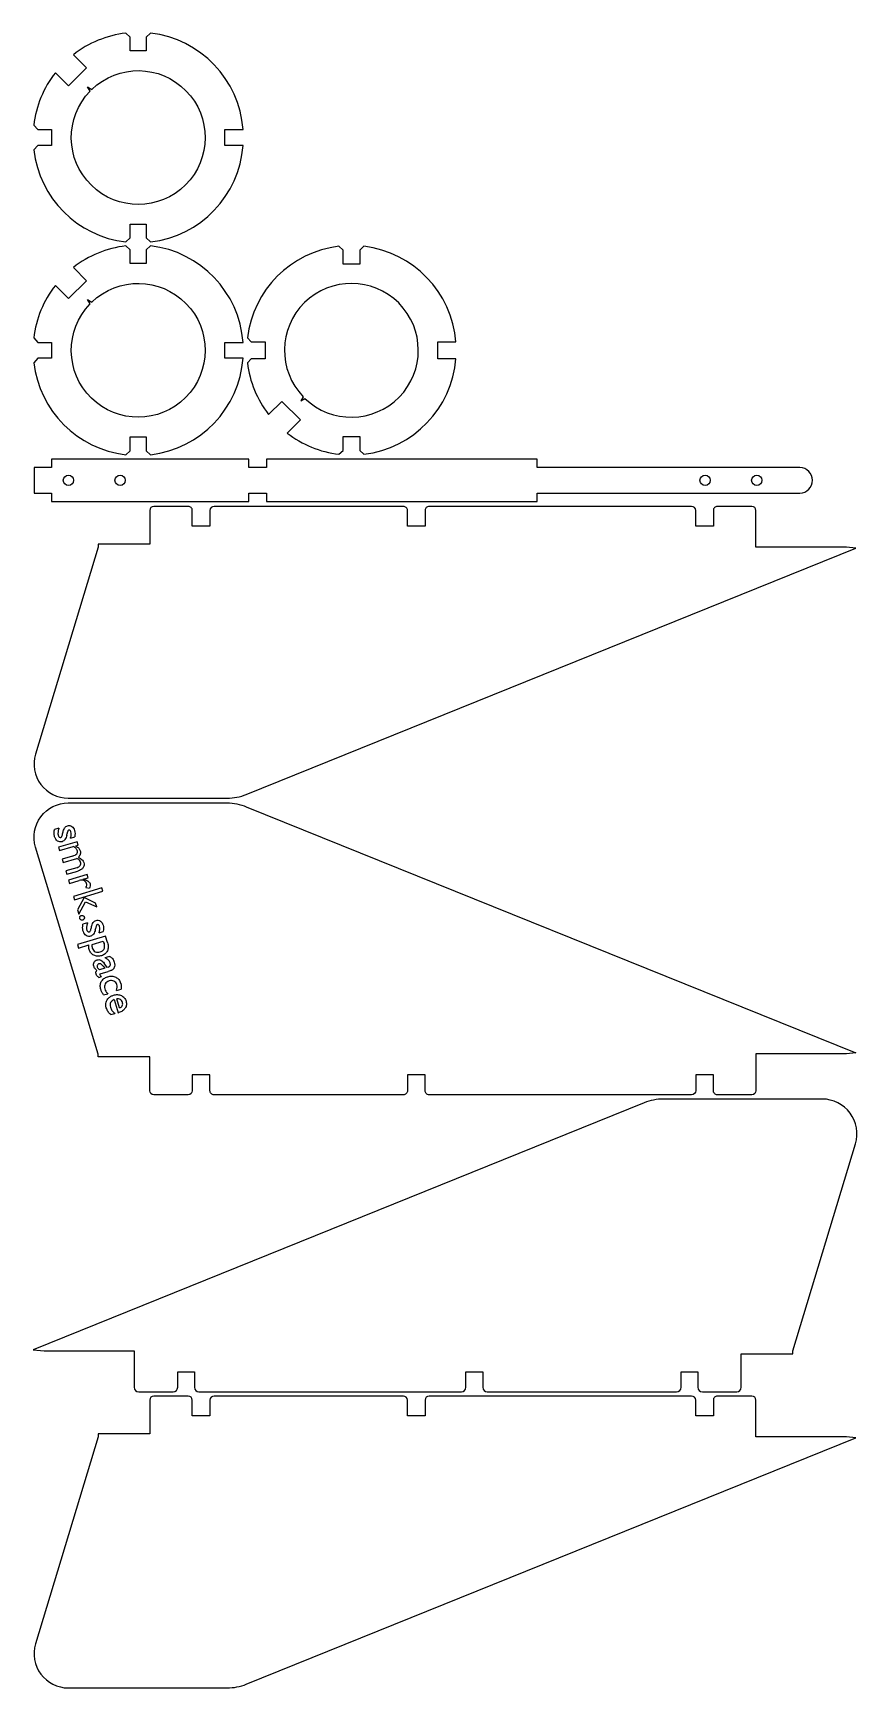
# Model space of a CAD drawing. Header units: millimetres. Extents: x 1 to 192, y -419 to -34.
import ezdxf

# ---------------------------------------------------------------- set-up
doc = ezdxf.new("R2010")
doc.units = ezdxf.units.MM
for name, color, linetype in [('CUTOUTS D 4.0', 5, 'CONTINUOUS'), ('HOLES DIAM 2.5 D 4.0', 5, 'CONTINUOUS'), ('INSETS D 0.1', 3, 'CONTINUOUS'), ('PERIMETER D 4.0', 5, 'CONTINUOUS')]:
    doc.layers.add(name, color=color, linetype=linetype)

msp = doc.modelspace()

# ---------------------------------------------------------------- linework, layer by layer
at = {"layer": 'CUTOUTS D 4.0'}
for points in [[(13.442826076243772, -46.776826076243864), (14.438302169052836, -47.3637327067404, -107.63958183074537), (14.029732706740269, -47.772302169052956)], [(13.442826076243772, -96.23182607624386), (14.438302169052834, -96.81873270674039, -107.63958183074537), (14.029732706740264, -97.22730216905296)], [(63.583732706740285, -118.805957883976), (62.99682607624379, -119.8014339767851), (63.99230216905287, -119.2145273462886, 107.63958183072994)]]:
    msp.add_lwpolyline(points, format="xyb", close=True, dxfattribs=at)
at = {"layer": 'HOLES DIAM 2.5 D 4.0'}
for centre in [(9.01820075238199, -138.2439999999725), (21.018200752381986, -138.2439999999725), (157.00000000000057, -138.2439999999725), (169.00000000000057, -138.2439999999725)]:
    msp.add_circle(centre, 1.2, dxfattribs=at)
at = {"layer": 'INSETS D 0.1'}
for p, q in [((6.807138987455696, -219.1247956036326), (5.7526243990431905, -219.44311853912512)), ((11.024967301540121, -222.24954127896945), (6.732640624048406, -223.54525216157447)), ((8.624058243438107, -220.69954362960567), (8.706979356900463, -220.3356294335433)), ((9.497945039573883, -221.42504761509042), (10.4706161198147, -221.13143051682243)), ((10.618400931347548, -223.21498829704018), (11.258111033543614, -223.0218810609404)), ((11.258111033543614, -223.0218810609404), (11.024967301540121, -222.24954127896945)), ((6.732640624048406, -223.54525216157447), (6.9657843560518895, -224.3175919435454)), ((6.9657843560518895, -224.3175919435454), (10.123047860121515, -223.36451893935714)), ((9.960455062359868, -225.58414703447144), (7.566280946137302, -226.30686869345146)), ((7.566280946137302, -226.30686869345146), (7.8008643411403, -227.08397767508131)), ((7.8008643411403, -227.08397767508131), (10.95821204181778, -226.1308792547331)), ((10.947852020611196, -228.28373569512945), (8.395601590228841, -229.0541753438918)), ((8.395601590228841, -229.0541753438918), (8.628745322232326, -229.82651512586273)), ((8.628745322232326, -229.82651512586273), (11.170154902283748, -229.0593479698078)), ((13.327196170905864, -229.87617969525147), (9.03486949341415, -231.17189057785652)), ((12.436353665780828, -230.99301738252905), (13.561779565908868, -230.65328867688137)), ((13.561779565908868, -230.65328867688137), (13.327196170905864, -229.87617969525147)), ((9.03486949341415, -231.17189057785652), (9.269452888417153, -231.94899955948642)), ((9.269452888417153, -231.94899955948642), (11.517366956303066, -231.27042895203607)), ((12.695385488867041, -231.0634346575036), (12.436353665780828, -230.99301738252905)), ((13.087854630081353, -232.88177668523116), (13.889603796003128, -233.08415073359583)), ((13.441705792858427, -241.10325360046613), (12.387191005371017, -241.42157659605266)), ((15.258624597367307, -242.67800084566187), (15.341545964384702, -242.31408752976066)), ((17.65377477658066, -244.2089198801914), (11.124490605429251, -246.1798939443382)), ((11.124490605429251, -246.1798939443382), (11.363393333930205, -246.97131166617484)), ((14.490088804448236, -246.13192299618862), (17.11073865809969, -245.34083583297726)), ((16.132511473104373, -243.4035054128741), (17.10518265630448, -243.1098882835261)), ((17.11073865809969, -245.34083583297726), (17.28146737243141, -245.90640248455034)), ((18.09776572188, -245.67973733233785), (17.65377477658066, -244.2089198801914)), ((11.363393333930205, -246.97131166617484), (13.728822976104482, -246.2572670093519)), ((18.59341124023515, -248.91578655460776), (17.506682565108292, -249.2438338531009)), ((16.05836566324221, -253.7927659084665), (16.707324051230867, -253.59686692200683)), ((17.45123122509891, -251.63371341549603), (16.241080108107674, -251.99901785052518)), ((16.41065423365803, -252.98384705684188), (18.274863807831277, -252.42110384123487)), ((17.09664778232785, -251.177665502688), (17.45123122509891, -251.63371341549603)), ((18.022565908482257, -251.46124644769708), (17.325833372007523, -250.49331987427212)), ((18.218701887321295, -251.4020395090489), (18.022565908482257, -251.46124644769708)), ((17.18944295687172, -257.88015542102437), (18.154609151524834, -257.58880379849006)), ((20.187522077069566, -256.8710492120929), (21.22823565157479, -256.55689234438915)), ((19.62397800427339, -258.94200639324856), (20.55372694549331, -262.0220038196378)), ((20.879611373106993, -260.87634559525947), (20.247105630067594, -258.78103150091766)), ((18.86363657717012, -262.44891543709036), (19.826202520276933, -262.1583487441477)), ((20.55372694549331, -262.0220038196378), (20.712445404264386, -261.97409198772175))]:
    msp.add_line(p, q, dxfattribs=at)
for points in [[(10.185264613346366, -234.98282689801286), (10.41840834534985, -235.7551666799838), (16.985848966847577, -233.77267445059232), (16.752705234844093, -233.0003346686214)], [(12.657002515963004, -235.24507905248026), (11.113959684318939, -238.0593331479073), (11.424413007724535, -239.08777791908238), (12.950836400098723, -236.22288396546693), (15.604794904184661, -237.42122537999472), (15.331819336458175, -236.5169339000157)]]:
    msp.add_lwpolyline(points, close=True, dxfattribs=at)
for points, knots in [([(6.807138987455701, -219.1247956036326), (6.798085953311337, -219.15459627435956), (6.7890329191669725, -219.18439694508658), (6.779979885022608, -219.21419761581353), (6.735513419796883, -219.36057180014262), (6.691504379136209, -219.50563928853563), (6.660029107668501, -219.65198230371075), (6.62981057538561, -219.7924821603357), (6.6105908008355225, -219.9367326553284), (6.591278967617228, -220.0823092487269)], [-0.009326006709473478, -0.009326006709473478, -0.009326006709473478, -0.009326006709473478, 0, 0, 0, 0.04580724499971301, 0.04580724499971301, 0.04580724499971301, 0.08978550625900635, 0.08978550625900635, 0.08978550625900635, 0.08978550625900635]), ([(7.660288116166445, -220.40863284802836), (7.72073197334978, -220.1282819856267), (7.7815261629788415, -219.84530319158387), (7.886331486978898, -219.57563948412684), (7.956147357722636, -219.39600350929712), (8.044399957717761, -219.22509022172122), (8.1317674603597, -219.0556872676268), (8.132552646242225, -219.05416481586855), (8.133337832124747, -219.05264236411028), (8.134123018007271, -219.05111991235202)], [0, 0, 0, 0, 0.08552128222396972, 0.08552128222396972, 0.08552128222396972, 0.14249112457266516, 0.14249112457266516, 0.14249112457266516, 0.14300312176371474, 0.14300312176371474, 0.14300312176371474, 0.14300312176371474]), ([(8.13412301800755, -219.0511199123522), (8.135201472419691, -219.0497890057801), (8.136279926831861, -219.048458099208), (8.13735838124403, -219.04712719263588), (8.22608865442107, -218.93762631584065), (8.317046413539206, -218.82444159930486), (8.434229501832922, -218.7387259373471), (8.546780161219914, -218.6563987482142), (8.676200059438822, -218.60476947626483), (8.801628406842411, -218.5541638820768), (8.803118540138017, -218.55356266965228), (8.80460867343362, -218.55296145722775), (8.806098806729588, -218.55236024480308)], [-0.0005046530202614801, -0.0005046530202614801, -0.0005046530202614801, -0.0005046530202614801, 0, 0, 0, 0.0415205314588521, 0.0415205314588521, 0.0415205314588521, 0.08139969202576502, 0.08139969202576502, 0.08139969202576502, 0.08187347061083912, 0.08187347061083912, 0.08187347061083912, 0.08187347061083912]), ([(8.806098806729544, -218.55236024480314), (8.807676352530242, -218.55205478962597), (8.809253898331281, -218.55174933444874), (8.81083144413232, -218.55144387927155), (8.976612664852938, -218.51934418865108), (9.147684658591528, -218.48511069350923), (9.316652304904556, -218.51089800823584), (9.48587802910543, -218.53672471000405), (9.639149512379692, -218.62064289368303), (9.788002437748561, -218.70093654484816), (9.78958019687942, -218.70178761338417), (9.791157956010275, -218.70263868192018), (9.792735715140996, -218.70348975045616)], [-0.0004666785951588446, -0.0004666785951588446, -0.0004666785951588446, -0.0004666785951588446, 0, 0, 0, 0.0490423461167863, 0.0490423461167863, 0.0490423461167863, 0.09815959855662841, 0.09815959855662841, 0.09815959855662841, 0.09868021441504911, 0.09868021441504911, 0.09868021441504911, 0.09868021441504911]), ([(9.79273571514127, -218.70348975045587), (9.794096397605898, -218.70465687716828), (9.795457080070465, -218.7058240038807), (9.796817762535033, -218.70699113059314), (9.933939646009067, -218.82460756001547), (10.074446419909975, -218.94443122102672), (10.180575325599806, -219.09376172218225), (10.2990001884122, -219.2603934611802), (10.368370348479615, -219.45496855492405), (10.436829411880183, -219.64508312640396), (10.43720399392182, -219.64612336126538), (10.437578575963457, -219.6471635961268), (10.43795315800507, -219.64820383098817)], [-0.0005286001884806206, -0.0005286001884806206, -0.0005286001884806206, -0.0005286001884806206, 0, 0, 0, 0.05326933751017499, 0.05326933751017499, 0.05326933751017499, 0.11271039125274504, 0.11271039125274504, 0.11271039125274504, 0.11303563016432183, 0.11303563016432183, 0.11303563016432183, 0.11303563016432183]), ([(5.67142193813673, -220.34398098053566), (5.671436458843893, -220.343217364146), (5.6714509795510555, -220.34245374775637), (5.671465500258219, -220.34169013136676), (5.673880691592263, -220.21467980976342), (5.676285907003093, -220.08669897440956), (5.686225238262477, -219.95835940633228), (5.698867784793587, -219.79511512773274), (5.723481386480039, -219.63411119903878), (5.747863229182881, -219.47432150738217), (5.749450285802984, -219.46392051796317), (5.751037342423087, -219.45351952854418), (5.752624399043191, -219.44311853912518)], [-0.00022888679240788928, -0.00022888679240788928, -0.00022888679240788928, -0.00022888679240788928, 0, 0, 0, 0.038070142952938354, 0.038070142952938354, 0.038070142952938354, 0.08649428147575874, 0.08649428147575874, 0.08649428147575874, 0.08964629301779425, 0.08964629301779425, 0.08964629301779425, 0.08964629301779425]), ([(5.800534864859605, -221.07942735543176), (5.800366721610216, -221.0788235315674), (5.800198578360822, -221.078219707703), (5.8000304351114265, -221.07761588383863), (5.765347494101693, -220.95306501697965), (5.730107423875607, -220.826857711383), (5.70817483416551, -220.69655686301428), (5.688468000453085, -220.57947916332938), (5.6800084649525395, -220.46208884361113), (5.671588076158216, -220.34626621263865), (5.671532696817617, -220.34550446860442), (5.671477317477018, -220.34474272457027), (5.671421938136417, -220.34398098053603)], [-0.00018748987993916363, -0.00018748987993916363, -0.00018748987993916363, -0.00018748987993916363, 0, 0, 0, 0.03867357428605215, 0.03867357428605215, 0.03867357428605215, 0.07342248937515573, 0.07342248937515573, 0.07342248937515573, 0.073651026566392, 0.073651026566392, 0.073651026566392, 0.073651026566392]), ([(6.493102885261663, -222.08647978582138), (6.491754999048207, -222.0853343490383), (6.490407112834882, -222.0841889122554), (6.489059226621551, -222.08304347547252), (6.3412004519219725, -221.95739275099524), (6.189914661270764, -221.82953565108934), (6.075890107482856, -221.66994465339508), (5.949094551802395, -221.49247911143917), (5.874675878441162, -221.28459621945422), (5.801173928497448, -221.08119582277666), (5.800960907283626, -221.08060633366208), (5.800747886069802, -221.08001684454746), (5.800534864856099, -221.0794273554332)], [-0.0005214372106833261, -0.0005214372106833261, -0.0005214372106833261, -0.0005214372106833261, 0, 0, 0, 0.05719998193708801, 0.05719998193708801, 0.05719998193708801, 0.12080648819990428, 0.12080648819990428, 0.12080648819990428, 0.12099083072662604, 0.12099083072662604, 0.12099083072662604, 0.12099083072662604]), ([(7.551803820075654, -222.2474254635777), (7.5487996489483375, -222.24800219244798), (7.545795477821082, -222.2485789213182), (7.542791306693827, -222.2491556501884), (7.365639271624581, -222.28316459598892), (7.183233354630712, -222.31927322343734), (7.003482478288927, -222.29203643385017), (6.822424078355809, -222.26460152147408), (6.657890707352444, -222.17499239455722), (6.497777737901126, -222.0889907929922), (6.496219453687742, -222.08815379060255), (6.494661169474353, -222.08731678821292), (6.493102885260955, -222.08647978582331)], [-0.0008888128881627791, -0.0008888128881627791, -0.0008888128881627791, -0.0008888128881627791, 0, 0, 0, 0.05241213142130052, 0.05241213142130052, 0.05241213142130052, 0.105205513269302, 0.105205513269302, 0.105205513269302, 0.10571931982593268, 0.10571931982593268, 0.10571931982593268, 0.10571931982593268]), ([(6.591278967617522, -220.08230924872692), (6.580030426927443, -220.21225250179566), (6.56928156401729, -220.3395796204581), (6.578317394231985, -220.4629336687151), (6.58540357851864, -220.55967182090308), (6.604933818027194, -220.6577720450272), (6.625146885917509, -220.75783921195622)], [0.000113131821174721, 0.000113131821174721, 0.000113131821174721, 0.000113131821174721, 0.038994425324202275, 0.038994425324202275, 0.038994425324202275, 0.06948636735050694, 0.06948636735050694, 0.06948636735050694, 0.06948636735050694]), ([(6.625146885917507, -220.75783921195622), (6.655392033267166, -220.84129603767957), (6.685011555545314, -220.92088329650878), (6.728314683832476, -220.98657432402857), (6.768481610943429, -221.04750772118948), (6.824530247402092, -221.1027206156244), (6.883585556422287, -221.1599377383618)], [0.000366162188783405, 0.000366162188783405, 0.000366162188783405, 0.000366162188783405, 0.0266350037069151, 0.0266350037069151, 0.0266350037069151, 0.05100134129690928, 0.05100134129690928, 0.05100134129690928, 0.05100134129690928]), ([(6.883585556422326, -221.15993773836175), (6.943730266138629, -221.2026851492903), (6.999617145023908, -221.24014368224326), (7.053307326173533, -221.25207318324198), (7.09910300718917, -221.26224859354443), (7.155762881920012, -221.25665887250875), (7.217637869631731, -221.2487672210524)], [0.0003646236529615209, 0.0003646236529615209, 0.0003646236529615209, 0.0003646236529615209, 0.02166619860642072, 0.02166619860642072, 0.02166619860642072, 0.03983563128128556, 0.03983563128128556, 0.03983563128128556, 0.03983563128128556]), ([(7.21763786963174, -221.24876722105245), (7.274444439906306, -221.22648602004435), (7.3262223071619506, -221.20477641659033), (7.363830394673797, -221.17436737735187), (7.400234842515912, -221.14493157361593), (7.431683078714803, -221.1006104806998), (7.464808219443003, -221.0517350709509)], [0.0006048045476239644, 0.0006048045476239644, 0.0006048045476239644, 0.0006048045476239644, 0.01854349371147803, 0.01854349371147803, 0.01854349371147803, 0.03590805854918656, 0.03590805854918656, 0.03590805854918656, 0.03590805854918656]), ([(7.464808219443038, -221.0517350709509), (7.497308305503399, -220.97185411280148), (7.529287162332949, -220.89288240224283), (7.555838918095481, -220.81327611348843), (7.599300195277415, -220.68297245252063), (7.629655365517341, -220.54665572751733), (7.660287225207972, -220.4086326503134)], [0.0005238978570827916, 0.0005238978570827916, 0.0005238978570827916, 0.0005238978570827916, 0.02637114729803163, 0.02637114729803163, 0.02637114729803163, 0.06867925235859348, 0.06867925235859348, 0.06867925235859348, 0.06867925235859348]), ([(8.624058243438244, -220.69954362960505), (8.624032645870805, -220.69964955500689), (8.624007048303508, -220.69975548040816), (8.623981450736201, -220.6998614058095), (8.533673049866325, -221.07356698062432), (8.443431200132252, -221.45505796566584), (8.20918741713312, -221.74010331396573), (8.037424938834297, -221.94911673931554), (7.796009981519466, -222.09678887902456), (7.559614478565832, -222.24260752241184), (7.557010925735732, -222.2442135028004), (7.554407372905633, -222.24581948318888), (7.551803820075386, -222.24742546357749)], [-3.111167661030352e-05, -3.111167661030352e-05, -3.111167661030352e-05, -3.111167661030352e-05, 0, 0, 0, 0.10976221814594261, 0.10976221814594261, 0.10976221814594261, 0.19024687550136565, 0.19024687550136565, 0.19024687550136565, 0.1911332970060859, 0.1911332970060859, 0.1911332970060859, 0.1911332970060859]), ([(8.887805986828134, -219.75313057685656), (8.854742888817746, -219.83127201049467), (8.82228959282617, -219.90831064919715), (8.796229345443336, -219.98608183741223), (8.758703680266876, -220.0980690924241), (8.733012810111644, -220.21582486128386), (8.707032766421177, -220.3353836457589), (8.707014963247648, -220.33546557502012), (8.706997160074113, -220.3355475042814), (8.706979356900463, -220.33562943354326)], [0.00033992601152134014, 0.00033992601152134014, 0.00033992601152134014, 0.00033992601152134014, 0.02575556939703922, 0.02575556939703922, 0.02575556939703922, 0.06235303180476331, 0.06235303180476331, 0.06235303180476331, 0.06237811070695985, 0.06237811070695985, 0.06237811070695985, 0.06237811070695985]), ([(9.107029943350046, -219.5502780043478), (9.059828167559962, -219.57219421223704), (9.017053615754532, -219.59331056733976), (8.98605775728057, -219.62011399110295), (8.94946256889574, -219.65175939117458), (8.919456290896523, -219.69989064111076), (8.88780598682818, -219.75313057685662)], [0.0006504346438092985, 0.0006504346438092985, 0.0006504346438092985, 0.0006504346438092985, 0.016016355922749886, 0.016016355922749886, 0.016016355922749886, 0.03415809522581631, 0.03415809522581631, 0.03415809522581631, 0.03415809522581631]), ([(9.391229980427715, -219.6103943149112), (9.341240331897394, -219.5778560748393), (9.29537866737626, -219.55016029253943), (9.253347254006366, -219.54181020694432), (9.213287901732567, -219.53385189687214), (9.16285812450206, -219.5406924231567), (9.107029943350081, -219.5502780043478)], [0.000507759334216754, 0.000507759334216754, 0.000507759334216754, 0.000507759334216754, 0.017812272362189262, 0.017812272362189262, 0.017812272362189262, 0.034304879384815086, 0.034304879384815086, 0.034304879384815086, 0.034304879384815086]), ([(9.604630157730744, -219.9584883631707), (9.578800307331175, -219.88322611325918), (9.553470030957646, -219.81200030286948), (9.515706542969026, -219.75368463328547), (9.48359114495657, -219.7040909373955), (9.438832455444423, -219.65818597367473), (9.39122998042772, -219.61039431491122)], [0.00046718094945393234, 0.00046718094945393234, 0.00046718094945393234, 0.00046718094945393234, 0.02401673238574316, 0.02401673238574316, 0.02401673238574316, 0.0440440989684876, 0.0440440989684876, 0.0440440989684876, 0.0440440989684876]), ([(9.497945039573931, -221.4250476150903), (9.504979499199033, -221.3966266020484), (9.51201395882414, -221.36820558900652), (9.519048418449247, -221.33978457596464), (9.585518090522502, -221.0712301286349), (9.650689104780849, -220.80616731683943), (9.65615265837429, -220.5426085729761), (9.660114112166319, -220.35151027633756), (9.632792275417493, -220.15629161119378), (9.604630157730922, -219.95848836317063)], [-0.008677441677148696, -0.008677441677148696, -0.008677441677148696, -0.008677441677148696, 0, 0, 0, 0.08199445777701479, 0.08199445777701479, 0.08199445777701479, 0.14144610406014216, 0.14144610406014216, 0.14144610406014216, 0.14144610406014216]), ([(10.437953158004236, -219.64820383098882), (10.43818704957047, -219.6492844303582), (10.43842094113671, -219.65036502972765), (10.438654832702952, -219.65144562909705), (10.4875961942058, -219.87755897396562), (10.53741611235205, -220.10646673600306), (10.546021348407537, -220.339782976764), (10.555457221788089, -220.59562052628056), (10.515073539129357, -220.84958280323687), (10.475506756927393, -221.10042523335264), (10.473876544556493, -221.11076032784257), (10.472246332185595, -221.12109542233247), (10.4706161198147, -221.13143051682246)], [-0.0003287300110860719, -0.0003287300110860719, -0.0003287300110860719, -0.0003287300110860719, 0, 0, 0, 0.06878612413416557, 0.06878612413416557, 0.06878612413416557, 0.14421196410924927, 0.14421196410924927, 0.14421196410924927, 0.1473196248936182, 0.1473196248936182, 0.1473196248936182, 0.1473196248936182]), ([(9.960455062359747, -225.58414703447144), (10.170552329958888, -225.52082418075227), (10.384663677609394, -225.45681440465557), (10.576186991769635, -225.3434195301128), (10.707174483575606, -225.26586599431926), (10.823305396005082, -225.1677510677948), (10.937508969012683, -225.07157002418725), (10.939956421383316, -225.06950880563699), (10.94240387375395, -225.06744758708675), (10.94485132612463, -225.06538636853648)], [1.059450572175001e-06, 1.059450572175001e-06, 1.059450572175001e-06, 1.059450572175001e-06, 0.06490759395137626, 0.06490759395137626, 0.06490759395137626, 0.10929876477752751, 0.10929876477752751, 0.10929876477752751, 0.11025009470016021, 0.11025009470016021, 0.11025009470016021, 0.11025009470016021]), ([(10.748386390120954, -223.7671577563074), (10.747438010803517, -223.76636623791282), (10.746489631486085, -223.76557471951827), (10.745541252168644, -223.76478320112372), (10.665823424005927, -223.69825061631886), (10.58486758141151, -223.63057148316045), (10.496531980939894, -223.57091268115386), (10.382641913996157, -223.49399527845281), (10.26072315545981, -223.43327198283276), (10.1408192764904, -223.3733937266545), (10.134895471034094, -223.370435464222), (10.128971665577787, -223.36747720178954), (10.123047860121515, -223.36451893935708)], [-0.00036940414044223514, -0.00036940414044223514, -0.00036940414044223514, -0.00036940414044223514, 0, 0, 0, 0.031050967951378308, 0.031050967951378308, 0.031050967951378308, 0.07108462142483955, 0.07108462142483955, 0.07108462142483955, 0.07306246882160793, 0.07306246882160793, 0.07306246882160793, 0.07306246882160793]), ([(10.618400931347624, -223.21498829704026), (10.65168508554227, -223.23425443378528), (10.684969239736915, -223.25352057053033), (10.718253393931558, -223.27278670727534), (10.972959761930634, -223.42022045869356), (11.222541957004147, -223.56576887630624), (11.400992370332608, -223.76829443243582), (11.543090306271338, -223.9295631174676), (11.645975637988325, -224.13361873577736), (11.749706340783488, -224.3420953542004)], [-0.011234152123709928, -0.011234152123709928, -0.011234152123709928, -0.011234152123709928, 0, 0, 0, 0.08596913919596379, 0.08596913919596379, 0.08596913919596379, 0.15442533947211834, 0.15442533947211834, 0.15442533947211834, 0.15442533947211834]), ([(11.035820681544315, -224.24943851305954), (11.035536137387423, -224.24865529391423), (11.035251593230605, -224.24787207476908), (11.034967049073783, -224.24708885562393), (11.003454751925778, -224.16035000036362), (10.971154025580956, -224.07051187663725), (10.921194655090844, -223.98725329593356), (10.872560161600088, -223.90620265695298), (10.810564069978422, -223.8370084731181), (10.750850373521054, -223.7699258075959), (10.750029045720613, -223.7690031238334), (10.749207717920173, -223.76808044007083), (10.74838639012011, -223.76715775630882)], [-0.0002474775908502448, -0.0002474775908502448, -0.0002474775908502448, -0.0002474775908502448, 0, 0, 0, 0.02740730109328474, 0.02740730109328474, 0.02740730109328474, 0.05408778552582358, 0.05408778552582358, 0.05408778552582358, 0.054454760355611254, 0.054454760355611254, 0.054454760355611254, 0.054454760355611254]), ([(10.944851326124851, -225.06538636853668), (10.946361450149762, -225.0625653455926), (10.947871574174673, -225.0597443226485), (10.94938169819958, -225.0569232997044), (11.00795393888003, -224.94750603852515), (11.069988831145423, -224.83386421606497), (11.090110827604027, -224.7075709446136), (11.114628808760035, -224.55368680811918), (11.073958515287357, -224.3996999475807), (11.036435684850588, -224.25186159979663), (11.036230683748283, -224.2510539042175), (11.036025682645977, -224.25024620863843), (11.035820681543688, -224.2494385130594)], [-0.0009283256084166316, -0.0009283256084166316, -0.0009283256084166316, -0.0009283256084166316, 0, 0, 0, 0.03600638760069059, 0.03600638760069059, 0.03600638760069059, 0.0798789692555863, 0.0798789692555863, 0.0798789692555863, 0.08011866139755724, 0.08011866139755724, 0.08011866139755724, 0.08011866139755724]), ([(11.848665530488788, -227.01026459949017), (11.847799904974718, -227.00848269331368), (11.846934279460665, -227.00670078713725), (11.846068653946613, -227.00491888096082), (11.761926037170936, -226.831709743638), (11.676404170229585, -226.6537639946925), (11.544385130146381, -226.51257030583608), (11.388983586682379, -226.34636914907992), (11.179648288385597, -226.2423026740635), (10.97603499115711, -226.13984749723502), (10.970094008044008, -226.13685808306772), (10.964153024930903, -226.1338686689004), (10.958212041817779, -226.13087925473306)], [-0.0005786994504560919, -0.0005786994504560919, -0.0005786994504560919, -0.0005786994504560919, 0, 0, 0, 0.056252138248555204, 0.056252138248555204, 0.056252138248555204, 0.1224673531256425, 0.1224673531256425, 0.1224673531256425, 0.12439936581228929, 0.12439936581228929, 0.12439936581228929, 0.12439936581228929]), ([(11.749706340783543, -224.34209535420038), (11.792587609195284, -224.6150043671144), (11.832094114911747, -224.8817080545212), (11.774928426190513, -225.11506105828715), (11.713894552279031, -225.36420417415468), (11.538114657317816, -225.59375439889982), (11.356810582871944, -225.8276660968528), (11.34437942634982, -225.84370430745835), (11.331948269827697, -225.8597425180639), (11.31951711330558, -225.87578072866947)], [0.0007373025917128305, 0.0007373025917128305, 0.0007373025917128305, 0.0007373025917128305, 0.08006456533141745, 0.08006456533141745, 0.08006456533141745, 0.16475960286360386, 0.16475960286360386, 0.16475960286360386, 0.17056673803928918, 0.17056673803928918, 0.17056673803928918, 0.17056673803928918]), ([(11.319517113305546, -225.87578072866938), (11.33766508818657, -225.88485866123273), (11.355813063067613, -225.89393659379598), (11.373961037948654, -225.90301452635927), (11.673461355390165, -226.05282979237313), (11.96722752684055, -226.20103805721982), (12.17575176344229, -226.4229865407462), (12.34658698696803, -226.60481969075477), (12.467355555158647, -226.84372705457687), (12.589077771410286, -227.0875700014721)], [-0.005896695305413355, -0.005896695305413355, -0.005896695305413355, -0.005896695305413355, 0, 0, 0, 0.09731455588865882, 0.09731455588865882, 0.09731455588865882, 0.17704031908278797, 0.17704031908278797, 0.17704031908278797, 0.17704031908278797]), ([(10.947852020611855, -228.2837356951292), (10.94807296838486, -228.28366220341042), (10.948293916158658, -228.28358871169138), (10.948514863932452, -228.28351521997234), (11.11251342175835, -228.22896596733014), (11.280943219968469, -228.17360545169709), (11.427727252380098, -228.07545193616463), (11.546125985256195, -227.99627948344317), (11.644437464576484, -227.89327650189574), (11.740588242325803, -227.79312111289352), (11.74219282923012, -227.7914496960901), (11.743797416134443, -227.7897782792867), (11.745402003038771, -227.78810686248332)], [-6.858486256429601e-05, -6.858486256429601e-05, -6.858486256429601e-05, -6.858486256429601e-05, 0, 0, 0, 0.0509071368121138, 0.0509071368121138, 0.0509071368121138, 0.09196978098312823, 0.09196978098312823, 0.09196978098312823, 0.09265504409421321, 0.09265504409421321, 0.09265504409421321, 0.09265504409421321]), ([(12.44476242769026, -228.2360889243678), (12.290966050274388, -228.412076605002), (12.13900847937487, -228.5844837328827), (11.961042007883592, -228.7107811897317), (11.734154795197345, -228.87179622651763), (11.454641223370176, -228.9651917669245), (11.170154902283748, -229.05934796980785)], [0.0006578030147272907, 0.0006578030147272907, 0.0006578030147272907, 0.0006578030147272907, 0.06961343247154413, 0.06961343247154413, 0.06961343247154413, 0.15752409584191698, 0.15752409584191698, 0.15752409584191698, 0.15752409584191698]), ([(11.745402003038755, -227.7881068624835), (11.746489842131654, -227.7860611500469), (11.747577681224538, -227.78401543761026), (11.748665520317418, -227.78196972517367), (11.80770455244647, -227.67094514161047), (11.870270430690828, -227.55557156755444), (11.889737794008937, -227.4270509830619), (11.910784945913754, -227.2881008735627), (11.879111148101222, -227.1492844651252), (11.849936948774731, -227.01607011151893), (11.84951314267943, -227.01413494084264), (11.849089336584125, -227.01219977016638), (11.848665530488828, -227.01026459949017)], [-0.0006727583984733661, -0.0006727583984733661, -0.0006727583984733661, -0.0006727583984733661, 0, 0, 0, 0.0365118379751048, 0.0365118379751048, 0.0365118379751048, 0.07598663420862248, 0.07598663420862248, 0.07598663420862248, 0.07656007442774937, 0.07656007442774937, 0.07656007442774937, 0.07656007442774937]), ([(12.589077771410388, -227.08757000147205), (12.631005526715871, -227.29412039995327), (12.670260281560804, -227.49560465827702), (12.646153727200014, -227.68252012044957), (12.622394362566922, -227.86674357083803), (12.535472736845023, -228.0493294300987), (12.44476242769024, -228.2360889243678)], [0.0006413595443180972, 0.0006413595443180972, 0.0006413595443180972, 0.0006413595443180972, 0.06205756595680785, 0.06205756595680785, 0.06205756595680785, 0.12258923799489034, 0.12258923799489034, 0.12258923799489034, 0.12258923799489034]), ([(12.589479237859095, -231.29279194702298), (12.588203918056148, -231.29243711263317), (12.586928598252596, -231.2920822782432), (12.585653278449042, -231.2917274438533), (12.416904004315839, -231.24477604736916), (12.24443054598217, -231.19624499075755), (12.066378763395186, -231.1912876831066), (11.880201068896008, -231.18610413427615), (11.69760714859304, -231.22883124032765), (11.518983803387554, -231.2700557992002), (11.518444854359377, -231.27018018347883), (11.517905905331212, -231.27030456775742), (11.51736695630362, -231.27042895203596)], [-0.0003905428407552816, -0.0003905428407552816, -0.0003905428407552816, -0.0003905428407552816, 0, 0, 0, 0.051676309512115555, 0.051676309512115555, 0.051676309512115555, 0.10571101798514906, 0.10571101798514906, 0.10571101798514906, 0.10587405352556485, 0.10587405352556485, 0.10587405352556485, 0.10587405352556485]), ([(13.241245306561808, -231.93259140159375), (13.240082672669086, -231.93010624935297), (13.238920038776412, -231.9276210971122), (13.237757404883737, -231.9251359448714), (13.176164983178122, -231.7934809623522), (13.113226679145711, -231.656502743665), (13.009951909366887, -231.55003985741735), (12.894874926332422, -231.43141042081098), (12.740944390184666, -231.3622363294025), (12.593089190206042, -231.29444705321234), (12.591885872757295, -231.29389535114916), (12.590682555308547, -231.293343649086), (12.589479237859852, -231.2927919470229)], [-0.0007971975259666321, -0.0007971975259666321, -0.0007971975259666321, -0.0007971975259666321, 0, 0, 0, 0.04223283572855336, 0.04223283572855336, 0.04223283572855336, 0.08929202870511631, 0.08929202870511631, 0.08929202870511631, 0.08967501927995648, 0.08967501927995648, 0.08967501927995648, 0.08967501927995648]), ([(12.695385488867041, -231.0634346575036), (12.695414312923774, -231.06344238252646), (12.695443136977236, -231.06345010754842), (12.695471961031277, -231.06345783257058), (13.042992296216624, -231.15659540038473), (13.383063256223078, -231.2494915516114), (13.628480300258728, -231.45321841937357), (13.794396853476798, -231.5909499279158), (13.924785999489572, -231.78570926945596), (14.056384923837271, -231.98558557106853)], [-8.563436900322516e-06, -8.563436900322516e-06, -8.563436900322516e-06, -8.563436900322516e-06, 0, 0, 0, 0.10324601448452081, 0.10324601448452081, 0.10324601448452081, 0.17304647567125966, 0.17304647567125966, 0.17304647567125966, 0.17304647567125966]), ([(13.087854630081353, -232.88177668523116), (13.162076074406324, -232.724299573186), (13.233616920466922, -232.5625039460107), (13.25639257283122, -232.3882316158999), (13.275955995469173, -232.23853828578027), (13.25857923497293, -232.08772978000394), (13.242159285187903, -231.94077149548826), (13.241854625645836, -231.9380447975233), (13.241549966103769, -231.93531809955834), (13.241245306561705, -231.93259140159344)], [0.005929630537989069, 0.005929630537989069, 0.005929630537989069, 0.005929630537989069, 0.05664955271983475, 0.05664955271983475, 0.05664955271983475, 0.10021604460056588, 0.10021604460056588, 0.10021604460056588, 0.10102438735676061, 0.10102438735676061, 0.10102438735676061, 0.10102438735676061]), ([(14.056384923837243, -231.98558557106855), (14.07987615298929, -232.1634875621392), (14.101464404853683, -232.33748683901905), (14.082318135859524, -232.50130242588983), (14.059514508995623, -232.69641038758368), (13.977628377313756, -232.88861671029863), (13.889603796003133, -233.0841507335958)], [0.00112577323569771, 0.00112577323569771, 0.00112577323569771, 0.00112577323569771, 0.05401395735867422, 0.05401395735867422, 0.05401395735867422, 0.11700494618358051, 0.11700494618358051, 0.11700494618358051, 0.11700494618358051]), ([(11.642455325788951, -240.08536186945497), (11.625786742893196, -240.0073613317088), (11.611235460109896, -239.9338840631048), (11.617088361655544, -239.8677965801258), (11.622775814541184, -239.8035772450076), (11.648671147609335, -239.73564128414137), (11.677375887404576, -239.6637438133445)], [0.00039766041154953505, 0.00039766041154953505, 0.00039766041154953505, 0.00039766041154953505, 0.023796148150504706, 0.023796148150504706, 0.023796148150504706, 0.04653321207899758, 0.04653321207899758, 0.04653321207899758, 0.04653321207899758]), ([(11.907306296823702, -240.42446188768116), (11.84329563923859, -240.37943476049446), (11.783738985567426, -240.33617415247423), (11.743071441772358, -240.28485149645115), (11.700933837661289, -240.23167361651014), (11.672058365259295, -240.16097343976455), (11.642455325789028, -240.08536186945494)], [0.0004804141230036527, 0.0004804141230036527, 0.0004804141230036527, 0.0004804141230036527, 0.02347670525155041, 0.02347670525155041, 0.02347670525155041, 0.04730427193422462, 0.04730427193422462, 0.04730427193422462, 0.04730427193422462]), ([(11.677375887404446, -239.66374381334444), (11.719191604987886, -239.5992442469834), (11.759352866177121, -239.5395535881424), (11.808068762931773, -239.4992755865983), (11.857581627028003, -239.4583386573949), (11.92502128183711, -239.42994481693714), (11.997572921195934, -239.40080940798467)], [0.0004774099099767555, 0.0004774099099767555, 0.0004774099099767555, 0.0004774099099767555, 0.02301033461257429, 0.02301033461257429, 0.02301033461257429, 0.04591188652506507, 0.04591188652506507, 0.04591188652506507, 0.04591188652506507]), ([(12.31982472701751, -240.4684993570342), (12.243220914327768, -240.4842273837876), (12.171317324263509, -240.49772047109326), (12.1075671945378, -240.49076080419468), (12.044544286734794, -240.48388052885755), (11.977954221864916, -240.4557552899003), (11.907306296823723, -240.42446188768113)], [0.00044148762437122617, 0.00044148762437122617, 0.00044148762437122617, 0.00044148762437122617, 0.023340818376385266, 0.023340818376385266, 0.023340818376385266, 0.04597892777229932, 0.04597892777229932, 0.04597892777229932, 0.04597892777229932]), ([(11.997572921195879, -239.4008094079844), (12.075662597622934, -239.38442821507215), (12.149162924887548, -239.37021672777735), (12.214950781144395, -239.37660601046423), (12.279492418507104, -239.3828742610145), (12.347668409216993, -239.41004018356028), (12.41985291046683, -239.44016183621778)], [0.00042788279188156106, 0.00042788279188156106, 0.00042788279188156106, 0.00042788279188156106, 0.023818750705751474, 0.023818750705751474, 0.023818750705751474, 0.046766525574745005, 0.046766525574745005, 0.046766525574745005, 0.046766525574745005]), ([(12.305988640749497, -242.32243933154217), (12.30600316159826, -242.321675710154), (12.306017682447024, -242.3209120887659), (12.306032203295787, -242.32014846737775), (12.3084474023542, -242.19313814672427), (12.310852625670293, -242.06515731537297), (12.3207919407686, -241.93681775150378), (12.333434473848058, -241.77357338651768), (12.358048037698728, -241.61256936460342), (12.38242984366563, -241.45277957667753), (12.384016897567424, -241.4423785831359), (12.38560395146922, -241.43197758959428), (12.387191005371019, -241.42157659605263)], [-0.00022888829237013462, -0.00022888829237013462, -0.00022888829237013462, -0.00022888829237013462, 0, 0, 0, 0.038070142952938354, 0.038070142952938354, 0.038070142952938354, 0.08649430868887567, 0.08649430868887567, 0.08649430868887567, 0.08964632135261145, 0.08964632135261145, 0.08964632135261145, 0.08964632135261145]), ([(12.43510121624001, -243.0578845322354), (12.434933072504501, -243.0572807051344), (12.434764928769027, -243.05667687803353), (12.434596785033554, -243.05607305093275), (12.399914111942387, -242.93152283868707), (12.364674316948708, -242.80531620315003), (12.342741798621981, -242.67501607642455), (12.32303487311453, -242.5579380987506), (12.314575253287101, -242.4405474955898), (12.306154781087223, -242.32472457850943), (12.30609940097466, -242.3239628295204), (12.306044020862096, -242.32320108053145), (12.30598864074953, -242.32243933154234)], [-0.0001874908605260559, -0.0001874908605260559, -0.0001874908605260559, -0.0001874908605260559, 0, 0, 0, 0.038673366001420476, 0.038673366001420476, 0.038673366001420476, 0.07342236890017283, 0.07342236890017283, 0.07342236890017283, 0.0736509075909163, 0.0736509075909163, 0.0736509075909163, 0.0736509075909163]), ([(12.648120819350833, -240.1978622116832), (12.605190652192608, -240.26426191182486), (12.563924758789256, -240.32583827566378), (12.513653555454447, -240.36745345750373), (12.46288666203888, -240.40947897829477), (12.393906165250803, -240.43862033632712), (12.319824727017528, -240.46849935703432)], [0.0004610510700612517, 0.0004610510700612517, 0.0004610510700612517, 0.0004610510700612517, 0.02363271215269293, 0.02363271215269293, 0.02363271215269293, 0.0470328531958466, 0.0470328531958466, 0.0470328531958466, 0.0470328531958466]), ([(12.419852910466862, -239.44016183621778), (12.484884433483534, -239.48362292369652), (12.545235894497411, -239.52538047170393), (12.586168975833163, -239.57567377441376), (12.627897304686469, -239.6269441749336), (12.656729815702905, -239.6960420506067), (12.686296626984028, -239.7701627647297)], [0.0004741591168037843, 0.0004741591168037843, 0.0004741591168037843, 0.0004741591168037843, 0.023422016900138745, 0.023422016900138745, 0.023422016900138745, 0.046815705447735154, 0.046815705447735154, 0.046815705447735154, 0.046815705447735154]), ([(12.68629662698399, -239.7701627647297), (12.702662920722734, -239.84861275726485), (12.716933169635995, -239.92257056022493), (12.710856011962719, -239.9891007625018), (12.704842137532754, -240.05493816607168), (12.677909277401323, -240.1244037590268), (12.648120819350757, -240.19786221168314)], [0.0004253678341281764, 0.0004253678341281764, 0.0004253678341281764, 0.0004253678341281764, 0.023941220094750953, 0.023941220094750953, 0.023941220094750953, 0.04721219481882981, 0.04721219481882981, 0.04721219481882981, 0.04721219481882981]), ([(13.2258456299211, -242.06076741138526), (13.214597038592121, -242.19071054154813), (13.203848124865027, -242.3180375320237), (13.212883925540222, -242.44139144505215), (13.219970106823236, -242.53812976643727), (13.239500426799966, -242.63623016627355), (13.259713580498797, -242.73629751816793)], [0.00011312613156624191, 0.00011312613156624191, 0.00011312613156624191, 0.00011312613156624191, 0.0389943829866986, 0.0389943829866986, 0.0389943829866986, 0.06948638303085045, 0.06948638303085045, 0.06948638303085045, 0.06948638303085045]), ([(13.441705792858397, -241.1032536004663), (13.432652687368714, -241.1330543181323), (13.423599581879033, -241.16285503579834), (13.414546476389352, -241.19265575346435), (13.370079836763944, -241.33902958888956), (13.326070634126353, -241.48409670375776), (13.294595421918242, -241.63043936431538), (13.264376810619286, -241.7709395123876), (13.245157249616536, -241.9151903964905), (13.225845629921963, -242.06076741138537)], [-0.009326025641503664, -0.009326025641503664, -0.009326025641503664, -0.009326025641503664, 0, 0, 0, 0.04580715665035916, 0.04580715665035916, 0.04580715665035916, 0.08978553088259655, 0.08978553088259655, 0.08978553088259655, 0.08978553088259655]), ([(14.294854468597947, -242.38709007391108), (14.35529818804544, -242.10673906927622), (14.416092239505716, -241.82376011253368), (14.520897770570393, -241.55409636773646), (14.590713677282087, -241.37446063039476), (14.678966401197728, -241.20354763462316), (14.766334020009012, -241.03414497999552), (14.767119202942967, -241.03262253867007), (14.76790438587692, -241.03110009734468), (14.768689568810846, -241.0295776560193)], [0, 0, 0, 0, 0.08552130750725459, 0.08552130750725459, 0.08552130750725459, 0.14249108349268724, 0.14249108349268724, 0.14249108349268724, 0.14300307748386332, 0.14300307748386332, 0.14300307748386332, 0.14300307748386332]), ([(14.768689568812281, -241.02957765602054), (14.769768016532886, -241.02824675770643), (14.770846464253431, -241.02691585939232), (14.771924911973972, -241.0255849610783), (14.860655185151009, -240.91608408428303), (14.951612944269144, -240.80289936774727), (15.068796032562862, -240.7171837057895), (15.181346691949848, -240.63485651665655), (15.310766590168765, -240.5832272447072), (15.436194937572363, -240.5326216505192), (15.437685081513468, -240.53202043379966), (15.439175225454573, -240.5314192170801), (15.44066536939554, -240.53081800036063)], [-0.0005046498889753645, -0.0005046498889753645, -0.0005046498889753645, -0.0005046498889753645, 0, 0, 0, 0.0415205314588521, 0.0415205314588521, 0.0415205314588521, 0.08139969202576502, 0.08139969202576502, 0.08139969202576502, 0.08187347399551212, 0.08187347399551212, 0.08187347399551212, 0.08187347399551212]), ([(15.522372726579633, -241.73158882966587), (15.489309622732684, -241.80973029334982), (15.456856317209397, -241.88676896381267), (15.43079604599636, -241.96454018371128), (15.393270385921731, -242.07652736671665), (15.36757946857927, -242.1942830422444), (15.341599377403147, -242.3138417265351), (15.341581573063785, -242.31392366094303), (15.341563768724427, -242.31400559535098), (15.3415459643847, -242.31408752976063)], [0.00033991703014353303, 0.00033991703014353303, 0.00033991703014353303, 0.00033991703014353303, 0.02575556939703922, 0.02575556939703922, 0.02575556939703922, 0.06235300629623672, 0.06235300629623672, 0.06235300629623672, 0.06237808677733804, 0.06237808677733804, 0.06237808677733804, 0.06237808677733804]), ([(15.44066536939704, -240.5308180003613), (15.442242926880446, -240.53051254515552), (15.443820484363899, -240.53020708994967), (15.44539804184736, -240.52990163474388), (15.61117928260815, -240.49780217494674), (15.782251276822755, -240.46356893437195), (15.951218950293594, -240.4893562024222), (16.120444411595617, -240.5151828131689), (16.273715797738998, -240.59910042160638), (16.422568641192633, -240.6793935396216), (16.424146432245404, -240.68024462019397), (16.425724223298182, -240.68109570076638), (16.427302014351053, -240.6819467813387)], [-0.0004666820838251206, -0.0004666820838251206, -0.0004666820838251206, -0.0004666820838251206, 0, 0, 0, 0.0490423554834841, 0.0490423554834841, 0.0490423554834841, 0.09815953310422845, 0.09815953310422845, 0.09815953310422845, 0.09868015898942947, 0.09868015898942947, 0.09868015898942947, 0.09868015898942947]), ([(15.741596291722393, -241.52873538139744), (15.694394576026795, -241.5506516554068), (15.651620093491644, -241.5717680787574), (15.620624330788901, -241.59857154266126), (15.584029130677425, -241.63021709804414), (15.55402293787839, -241.67834860609855), (15.522372726579842, -241.73158882966592)], [0.0006504487904485488, 0.0006504487904485488, 0.0006504487904485488, 0.0006504487904485488, 0.01601636274716876, 0.01601636274716876, 0.01601636274716876, 0.034158155273293245, 0.034158155273293245, 0.034158155273293245, 0.034158155273293245]), ([(16.02579660599979, -241.58885215440992), (15.975806953609679, -241.55631401673423), (15.929945267378923, -241.52861827907907), (15.887913748959585, -241.52026810237797), (15.847854282894714, -241.51230970275856), (15.797424475254505, -241.5191500344036), (15.741596291722395, -241.52873538139744)], [0.0005077553599503554, 0.0005077553599503554, 0.0005077553599503554, 0.0005077553599503554, 0.017812262202834918, 0.017812262202834918, 0.017812262202834918, 0.03430486895870454, 0.03430486895870454, 0.03430486895870454, 0.03430486895870454]), ([(16.239197025152155, -241.93694720629748), (16.213367083044954, -241.86168395391067), (16.18803671050926, -241.79045723855396), (16.150272707080337, -241.73214107402998), (16.118157456504736, -241.6825478618108), (16.07339893210852, -241.636643354698), (16.025796605999737, -241.58885215440995)], [0.00046717236039808504, 0.00046717236039808504, 0.00046717236039808504, 0.00046717236039808504, 0.024016998770477166, 0.024016998770477166, 0.024016998770477166, 0.044044233901799366, 0.044044233901799366, 0.044044233901799366, 0.044044233901799366]), ([(16.132511473104415, -243.40350541287395), (16.139545969109363, -243.3750843739714), (16.14658046511431, -243.3466633350688), (16.153614961119263, -243.31824229616618), (16.220084796785887, -243.04968833238522), (16.285255966664923, -242.7846260114784), (16.290719620160182, -242.52106774713093), (16.29468115533357, -242.3299693666505), (16.267359231584038, -242.1347505840774), (16.239197025152215, -241.93694720629742)], [-0.008677451087394494, -0.008677451087394494, -0.008677451087394494, -0.008677451087394494, 0, 0, 0, 0.08199432445174576, 0.08199432445174576, 0.08199432445174576, 0.1414460083141836, 0.1414460083141836, 0.1414460083141836, 0.1414460083141836]), ([(16.42730201435142, -240.68194678133895), (16.428662720766177, -240.6831139320575), (16.430023427180988, -240.68428108277607), (16.431384133595802, -240.6854482334947), (16.568506168510076, -240.8030651417733), (16.709013083466807, -240.92288928384718), (16.815142099377795, -241.07222024291963), (16.93356652823263, -241.2388517092222), (17.00293669108032, -241.43342624028628), (17.071395755260546, -241.62354028229828), (17.071770340639855, -241.62458052351974), (17.072144926019163, -241.6256207647411), (17.07251951139839, -241.62666100596232)], [-0.0005286102141017306, -0.0005286102141017306, -0.0005286102141017306, -0.0005286102141017306, 0, 0, 0, 0.05326946903920946, 0.05326946903920946, 0.05326946903920946, 0.11271038999960609, 0.11271038999960609, 0.11271038999960609, 0.1130356310789419, 0.1130356310789419, 0.1130356310789419, 0.1130356310789419]), ([(17.072519511397303, -241.62666100596266), (17.07275340451319, -241.62774161227506), (17.07298729762908, -241.62882221858746), (17.073221190744967, -241.62990282489986), (17.12216258232481, -241.85601626341833), (17.171982530294404, -242.08492411820686), (17.18058779283168, -242.31824045499286), (17.19002369465488, -242.57407809366183), (17.149640042090514, -242.8280404663681), (17.11007328900219, -243.07888299326896), (17.10844307810295, -243.08921809002135), (17.106812867203715, -243.09955318677373), (17.105182656304482, -243.10988828352612)], [-0.0003287321281362106, -0.0003287321281362106, -0.0003287321281362106, -0.0003287321281362106, 0, 0, 0, 0.06878615365293254, 0.06878615365293254, 0.06878615365293254, 0.14421202123726423, 0.14421202123726423, 0.14421202123726423, 0.14731968264040926, 0.14731968264040926, 0.14731968264040926, 0.14731968264040926]), ([(13.127669751227074, -244.06493869166152), (13.126321860733192, -244.06379324989413), (13.124973970239132, -244.06264780812663), (13.123626079745069, -244.06150236635912), (12.975767246999812, -243.93585144481474), (12.824481403888505, -243.80799414787955), (12.710456801653, -243.64840298012243), (12.583661073246484, -243.47093708270833), (12.509242316789702, -243.26305379833173), (12.435740282704383, -243.05965300877864), (12.435527260549959, -243.05906351659735), (12.435314238395536, -243.05847402441606), (12.435101216241126, -243.05788453223485)], [-0.0005214391406126206, -0.0005214391406126206, -0.0005214391406126206, -0.0005214391406126206, 0, 0, 0, 0.0572000344377106, 0.0572000344377106, 0.0572000344377106, 0.1208066587031261, 0.1208066587031261, 0.1208066587031261, 0.12099100217477078, 0.12099100217477078, 0.12099100217477078, 0.12099100217477078]), ([(14.186370392174087, -244.22588320617194), (14.183366238621499, -244.22645993763695), (14.180362085069033, -244.227036669102), (14.177357931516568, -244.2276134005671), (14.000205996725459, -244.26162267908967), (13.81780017192958, -244.29773165774745), (13.638049319638323, -244.27049506613133), (13.456990942996118, -244.2430603530248), (13.292457576542255, -244.1534512619214), (13.132344621470914, -244.06744970714436), (13.130786331389883, -244.06661270198322), (13.129228041308851, -244.06577569682207), (13.127669751227764, -244.06493869166093)], [-0.000888807872734296, -0.000888807872734296, -0.000888807872734296, -0.000888807872734296, 0, 0, 0, 0.05241211261761648, 0.05241211261761648, 0.05241211261761648, 0.10520547579765856, 0.10520547579765856, 0.10520547579765856, 0.10571928415346102, 0.10571928415346102, 0.10571928415346102, 0.10571928415346102]), ([(13.259713580498468, -242.73629751816804), (13.289958661445313, -242.81975392957492), (13.319578115598102, -242.89934079170277), (13.362881043933514, -242.96503152431472), (13.403047964731574, -243.02596491970903), (13.45909659470735, -243.08117780646725), (13.518151899557633, -243.13839492149427)], [0.00036616326816466324, 0.00036616326816466324, 0.00036616326816466324, 0.00036616326816466324, 0.0266348855239515, 0.0266348855239515, 0.0266348855239515, 0.05100122117084847, 0.05100122117084847, 0.05100122117084847, 0.05100122117084847]), ([(13.518151899557642, -243.13839492149427), (13.578296621321917, -243.1811422674068), (13.63418356341646, -243.2186008444053), (13.68787404379967, -243.23053072704062), (13.733670025403404, -243.24070647294192), (13.790330082418476, -243.23511730547153), (13.852205202930573, -243.22722630247782)], [0.0003646260042833744, 0.0003646260042833744, 0.0003646260042833744, 0.0003646260042833744, 0.021666219679793736, 0.021666219679793736, 0.021666219679793736, 0.0398356863176548, 0.0398356863176548, 0.0398356863176548, 0.0398356863176548]), ([(13.852205202930552, -243.2272263024778), (13.909011847716519, -243.20494538907383), (13.960789687633932, -243.1832360345922), (13.998397495759185, -243.1528271692403), (14.03480188929289, -243.1233913590624), (14.06624994460323, -243.0790698616139), (14.099374903570496, -243.03019392119097)], [0.0006048181889405508, 0.0006048181889405508, 0.0006048181889405508, 0.0006048181889405508, 0.018543483101993736, 0.018543483101993736, 0.018543483101993736, 0.03590812756063726, 0.03590812756063726, 0.03590812756063726, 0.03590812756063726]), ([(14.099374903570531, -243.030193921191), (14.131874910571224, -242.95031262932338), (14.163853698521276, -242.8713405781749), (14.190405423543375, -242.79173395773051), (14.233866560041857, -242.6614300247681), (14.264221725745006, -242.52511311581057), (14.294853577559582, -242.38708987617858)], [0.0005238845523661055, 0.0005238845523661055, 0.0005238845523661055, 0.0005238845523661055, 0.02637121803049009, 0.02637121803049009, 0.02637121803049009, 0.06867937267880483, 0.06867937267880483, 0.06867937267880483, 0.06867937267880483]), ([(15.258624597367517, -242.67800084566105), (15.258599003015622, -242.6781067579579), (15.258573408663931, -242.67821267025394), (15.258547814312243, -242.67831858254993), (15.168239530994034, -243.05202438106423), (15.077997803728508, -243.43351559661545), (14.843753950530214, -243.71856107916255), (14.671991493813739, -243.92757451404992), (14.43057652286673, -244.0752466508992), (14.194181007994182, -244.2210652916571), (14.191577469387447, -244.2226712631621), (14.188973930780708, -244.2242772346671), (14.186370392173966, -244.2258832061721)], [-3.110782206472472e-05, -3.110782206472472e-05, -3.110782206472472e-05, -3.110782206472472e-05, 0, 0, 0, 0.10976226483182566, 0.10976226483182566, 0.10976226483182566, 0.1902469221872487, 0.1902469221872487, 0.1902469221872487, 0.1911333388047047, 0.1911333388047047, 0.1911333388047047, 0.1911333388047047]), ([(14.490088804448236, -246.13192299618862), (14.472360182676866, -246.27317887590937), (14.456834419043783, -246.41180543402368), (14.464201884106542, -246.54643688361077), (14.47196033465589, -246.6882131166991), (14.505474192282058, -246.8316987097715), (14.540125662275196, -246.9779369395118)], [0.003222052706822421, 0.003222052706822421, 0.003222052706822421, 0.003222052706822421, 0.04567304146753987, 0.04567304146753987, 0.04567304146753987, 0.09037687029677098, 0.09037687029677098, 0.09037687029677098, 0.09037687029677098]), ([(17.408891092251974, -246.8568659867862), (17.413549757151017, -246.71661259319936), (17.417764258187024, -246.5785744659898), (17.40400620740312, -246.44498406880362), (17.38556241635439, -246.26589522762123), (17.334065135679214, -246.08755065544915), (17.28146737243141, -245.90640248455034)], [0.0005018254373009473, 0.0005018254373009473, 0.0005018254373009473, 0.0005018254373009473, 0.04237376114620493, 0.04237376114620493, 0.04237376114620493, 0.09850651171899988, 0.09850651171899988, 0.09850651171899988, 0.09850651171899988]), ([(18.09776572188, -245.67973733233785), (18.1899523206382, -246.0411411169437), (18.280069463521837, -246.3979834381904), (18.26384200075349, -246.74583665970633), (18.250095773370273, -247.04050191620408), (18.15964051705986, -247.33747515091576), (18.066894195806398, -247.63816032323493)], [0.00010610724146285263, 0.00010610724146285263, 0.00010610724146285263, 0.00010610724146285263, 0.10947818782303688, 0.10947818782303688, 0.10947818782303688, 0.20212689763751213, 0.20212689763751213, 0.20212689763751213, 0.20212689763751213]), ([(13.818827063496768, -247.2951925366287), (13.783911697604863, -247.14511495942213), (13.749709331199751, -246.99693199869782), (13.73382584828396, -246.84895775496355), (13.715570317461157, -246.67888495784507), (13.720971742870338, -246.50401336804276), (13.726609244580565, -246.3268395435458), (13.727347155088538, -246.3036486988145), (13.728085065596511, -246.2804578540832), (13.728822976104485, -246.25726700935192)], [0.00036197947765374925, 0.00036197947765374925, 0.00036197947765374925, 0.00036197947765374925, 0.04639685725680574, 0.04639685725680574, 0.04639685725680574, 0.09930660851708809, 0.09930660851708809, 0.09930660851708809, 0.10623213394236893, 0.10623213394236893, 0.10623213394236893, 0.10623213394236893]), ([(14.899009267085823, -248.6334221935893), (14.648835651798201, -248.46920435646956), (14.403599683752686, -248.3066519091829), (14.228897607486452, -248.09417713278287), (14.046506391007254, -247.87235073113385), (13.93304756011342, -247.5864377358027), (13.818827063496933, -247.29519253662858)], [0.0005296017875937208, 0.0005296017875937208, 0.0005296017875937208, 0.0005296017875937208, 0.08805541517331189, 0.08805541517331189, 0.08805541517331189, 0.1794334910264247, 0.1794334910264247, 0.1794334910264247, 0.1794334910264247]), ([(14.540125662275008, -246.97793693951186), (14.614331304442658, -247.16450051847437), (14.687758713166971, -247.3455825776563), (14.803778499497222, -247.48251889333335), (14.915668784462447, -247.614581223974), (15.074957167449597, -247.71478209052555), (15.239413596871428, -247.81653484768864)], [0.0003550867074900387, 0.0003550867074900387, 0.0003550867074900387, 0.0003550867074900387, 0.05890639980730487, 0.05890639980730487, 0.05890639980730487, 0.1153736914223596, 0.1153736914223596, 0.1153736914223596, 0.1153736914223596]), ([(16.668177848603683, -248.75261958315545), (16.351842950746843, -248.82406936481104), (16.04018321868721, -248.89330074240655), (15.741278595146518, -248.8692112100636), (15.461402567933336, -248.8466552437835), (15.182208275369897, -248.74144065962065), (14.899009267085825, -248.63342219358935)], [0.000332706398273034, 0.000332706398273034, 0.000332706398273034, 0.000332706398273034, 0.09526456429809348, 0.09526456429809348, 0.09526456429809348, 0.1841529559537345, 0.1841529559537345, 0.1841529559537345, 0.1841529559537345]), ([(14.96807631102141, -250.26998462118573), (14.969034523187815, -250.26855813740198), (14.969992735354268, -250.26713165361815), (14.970950947520716, -250.26570516983435), (15.052797435652982, -250.1438608725373), (15.13669436852627, -250.01752758129723), (15.253449823382157, -249.9227056599832), (15.374400820298998, -249.8244763658858), (15.521107671302637, -249.7677831316513), (15.662788921252506, -249.71214245814093), (15.66417844307239, -249.71159676892697), (15.665567964892276, -249.711051079713), (15.666957486712448, -249.71050539049898)], [-0.0005029197877255709, -0.0005029197877255709, -0.0005029197877255709, -0.0005029197877255709, 0, 0, 0, 0.04295731141624677, 0.04295731141624677, 0.04295731141624677, 0.08745826982607466, 0.08745826982607466, 0.08745826982607466, 0.08789470762386804, 0.08789470762386804, 0.08789470762386804, 0.08789470762386804]), ([(15.239413596871508, -247.81653484768842), (15.427641751485332, -247.8819236853411), (15.611994975994296, -247.94480478117848), (15.79412792318093, -247.95648649933509), (15.992948462114287, -247.9692385331403), (16.200736401083986, -247.92171478747935), (16.413046827244862, -247.8720931963212)], [0.0005400997486613425, 0.0005400997486613425, 0.0005400997486613425, 0.0005400997486613425, 0.05910491178970342, 0.05910491178970342, 0.05910491178970342, 0.12303561555522265, 0.12303561555522265, 0.12303561555522265, 0.12303561555522265]), ([(15.666957486711766, -249.7105053904998), (15.668421867008579, -249.71021532508348), (15.669886247305907, -249.70992525966716), (15.67135062760322, -249.7096351942508), (15.810927151533846, -249.6819877842167), (15.954842597212007, -249.65277548420318), (16.100564492439613, -249.66477490678295), (16.25152725562852, -249.6772058869488), (16.393241390420062, -249.73294417868573), (16.530805045372443, -249.7862786216495), (16.532123958272177, -249.786789973902), (16.533442871171903, -249.7873013261545), (16.53476178407206, -249.78781267840716)], [-0.0004382623042519301, -0.0004382623042519301, -0.0004382623042519301, -0.0004382623042519301, 0, 0, 0, 0.04177270693101892, 0.04177270693101892, 0.04177270693101892, 0.08504776353343509, 0.08504776353343509, 0.08504776353343509, 0.08546266985740755, 0.08546266985740755, 0.08546266985740755, 0.08546266985740755]), ([(16.413046827244873, -247.87209319632123), (16.54705312581679, -247.8245605704127), (16.67779847578069, -247.77764688749863), (16.791869074243564, -247.70941162720334), (16.89813226597917, -247.64584663635037), (16.995298849713112, -247.56056634285673), (17.094421087721724, -247.4728952886554)], [0.00027550501652384024, 0.00027550501652384024, 0.00027550501652384024, 0.00027550501652384024, 0.0424943840223095, 0.0424943840223095, 0.0424943840223095, 0.0818236493641946, 0.0818236493641946, 0.0818236493641946, 0.0818236493641946]), ([(16.534761784071122, -249.7878126784066), (16.535975650414926, -249.78853899849057), (16.537189516758858, -249.78926531857462), (16.538403383102786, -249.78999163865865), (16.67841838846841, -249.87376998128605), (16.821005515848604, -249.9587901815578), (16.94699131124422, -250.06735740408408), (17.09218567630255, -250.19247745346235), (17.20960163613672, -250.34393434177545), (17.32526039452845, -250.49258346140545), (17.325451387021204, -250.49282893236065), (17.325642379513972, -250.4930744033159), (17.325833372007523, -250.49331987427217)], [-0.00042068873271604887, -0.00042068873271604887, -0.00042068873271604887, -0.00042068873271604887, 0, 0, 0, 0.04852489358602251, 0.04852489358602251, 0.04852489358602251, 0.10444819106270883, 0.10444819106270883, 0.10444819106270883, 0.1045405397109181, 0.1045405397109181, 0.1045405397109181, 0.1045405397109181]), ([(18.0668941958065, -247.63816032323496), (17.90398186775088, -247.89254129235317), (17.74258534558102, -248.14183217415174), (17.530264283880765, -248.3193090806353), (17.294058836819612, -248.51675068959906), (16.984006937732765, -248.6343410409452), (16.668177848603698, -248.75261958315548)], [0.0006622091089099318, 0.0006622091089099318, 0.0006622091089099318, 0.0006622091089099318, 0.08890767757297303, 0.08890767757297303, 0.08890767757297303, 0.18708004051594893, 0.18708004051594893, 0.18708004051594893, 0.18708004051594893]), ([(17.094421087721628, -247.4728952886553), (17.17555036269974, -247.37757325368852), (17.253540195503465, -247.28477649029017), (17.304535370783412, -247.1831792553284), (17.353361646903583, -247.0859030989066), (17.381078628929476, -246.9733211185004), (17.4088910922518, -246.8568659867862)], [0.0003488066263015407, 0.0003488066263015407, 0.0003488066263015407, 0.0003488066263015407, 0.037337767742803896, 0.037337767742803896, 0.037337767742803896, 0.07275353441009934, 0.07275353441009934, 0.07275353441009934, 0.07275353441009934]), ([(18.74104275034839, -250.43330013866805), (18.627832931314593, -250.20392329782382), (18.515472902239758, -249.97937391557159), (18.357121730227107, -249.80614801485555), (18.163636822559404, -249.59448808850524), (17.891443882923326, -249.44850594459814), (17.613760776993143, -249.3007936371683), (17.578068039698188, -249.2818070424792), (17.54237530240324, -249.26282044779003), (17.506682565108292, -249.24383385310085)], [0.0007559114378974385, 0.0007559114378974385, 0.0007559114378974385, 0.0007559114378974385, 0.07570834752232365, 0.07570834752232365, 0.07570834752232365, 0.16729065153019493, 0.16729065153019493, 0.16729065153019493, 0.17906242679491413, 0.17906242679491413, 0.17906242679491413, 0.17906242679491413]), ([(18.59341124023514, -248.91578655460785), (18.599782569474645, -248.9196910998151), (18.60615389871416, -248.92359564502243), (18.61252522795368, -248.92750019022972), (18.84513570519696, -249.07005099712524), (19.08256366289886, -249.21448906511884), (19.257637695637634, -249.41912034861923), (19.45336544107557, -249.6478922523621), (19.56145631589098, -249.9405480114275), (19.668580192560206, -250.22740247533508), (19.668917713793398, -250.22830628385486), (19.669255235026583, -250.22921009237464), (19.669592756259785, -250.23011390089442)], [-0.0021789459155458915, -0.0021789459155458915, -0.0021789459155458915, -0.0021789459155458915, 0, 0, 0, 0.07955100580250454, 0.07955100580250454, 0.07955100580250454, 0.16848674783957018, 0.16848674783957018, 0.16848674783957018, 0.16876696269231647, 0.16876696269231647, 0.16876696269231647, 0.16876696269231647]), ([(14.892012043863605, -251.16303003577752), (14.891701074176865, -251.1615907790499), (14.891390104490124, -251.16015152232228), (14.891079134803384, -251.15871226559474), (14.858913674400808, -251.00984130725237), (14.824870638851234, -250.8562491844483), (14.839178599415435, -250.7009795577896), (14.852991314317261, -250.55108432455032), (14.910833664316119, -250.41083672723883), (14.966135344917436, -250.27476059118794), (14.966782333618788, -250.27316860118705), (14.96742932232014, -250.2715766111862), (14.968076311021504, -250.26998462118527)], [-0.00043071279370064967, -0.00043071279370064967, -0.00043071279370064967, -0.00043071279370064967, 0, 0, 0, 0.044551208370185905, 0.044551208370185905, 0.044551208370185905, 0.08756035261461097, 0.08756035261461097, 0.08756035261461097, 0.08806352774560731, 0.08806352774560731, 0.08806352774560731, 0.08806352774560731]), ([(15.647574032083565, -252.19842139860748), (15.48192656345046, -252.0639159430051), (15.316622822102808, -251.9249660718668), (15.190140546430353, -251.7522326567935), (15.06027211665913, -251.57487486286294), (14.976462732307112, -251.36904663408336), (14.893687526847994, -251.1671173595334), (14.893129032519738, -251.16575491828158), (14.892570538191485, -251.16439247702976), (14.892012043863257, -251.163030035778)], [0.0057839329878460605, 0.0057839329878460605, 0.0057839329878460605, 0.0057839329878460605, 0.06848728313310633, 0.06848728313310633, 0.06848728313310633, 0.13286931280063174, 0.13286931280063174, 0.13286931280063174, 0.1333037061459727, 0.1333037061459727, 0.1333037061459727, 0.1333037061459727]), ([(15.436577534591642, -253.00111114544882), (15.436364542424709, -253.00015899740416), (15.43615155025778, -252.9992068493595), (15.435938558090847, -252.9982547013148), (15.398157889230571, -252.82936215235196), (15.354936204836013, -252.6520601326517), (15.413636471831119, -252.49330835260855), (15.457378537135206, -252.37501024111333), (15.551877505861103, -252.28424234848518), (15.64757403208359, -252.19842139860748)], [-0.0002690850413694665, -0.0002690850413694665, -0.0002690850413694665, -0.0002690850413694665, 0, 0, 0, 0.04773045408072951, 0.04773045408072951, 0.04773045408072951, 0.08329807150855685, 0.08329807150855685, 0.08329807150855685, 0.08329807150855685]), ([(15.627583937215936, -253.37185941677777), (15.627082824470676, -253.37115016687764), (15.626581711725233, -253.3704409169772), (15.626080598979788, -253.36973166707676), (15.58765272577154, -253.31534277855863), (15.547766188258727, -253.25917071435188), (15.515369777094307, -253.19644753871344), (15.482646651582069, -253.13309180654522), (15.459790328446378, -253.0673597413804), (15.437545441322406, -253.0038735213276), (15.4372228057459, -253.00295272936793), (15.436900170169395, -253.00203193740828), (15.436577534592972, -253.00111114544882)], [-0.0002591398834026385, -0.0002591398834026385, -0.0002591398834026385, -0.0002591398834026385, 0, 0, 0, 0.01987216384558064, 0.01987216384558064, 0.01987216384558064, 0.03994473634190915, 0.03994473634190915, 0.03994473634190915, 0.04023586508368361, 0.04023586508368361, 0.04023586508368361, 0.04023586508368361]), ([(16.058365663242245, -253.7927659084665), (16.051437940860353, -253.78682835033874), (16.044510218478443, -253.780890792211), (16.037582496096537, -253.77495323408328), (15.955213300152826, -253.70435688771016), (15.871768352060476, -253.63291281597353), (15.793750949083584, -253.55406527381845), (15.735892944177907, -253.4955916345183), (15.68227450346755, -253.43431412157057), (15.629300267292525, -253.37381940540806), (15.628728157267842, -253.37316607586416), (15.628156047243158, -253.3725127463203), (15.627583937218908, -253.37185941677689)], [-0.002732619625764628, -0.002732619625764628, -0.002732619625764628, -0.002732619625764628, 0, 0, 0, 0.03249028598233665, 0.03249028598233665, 0.03249028598233665, 0.056585206526025694, 0.056585206526025694, 0.056585206526025694, 0.05684542633441363, 0.05684542633441363, 0.05684542633441363, 0.05684542633441363]), ([(15.743028402336016, -250.90878264878415), (15.712993473576699, -250.98575086540512), (15.685740610939014, -251.05881865437854), (15.679834996375629, -251.1281879611929), (15.673475724844778, -251.20288607316834), (15.690862561378918, -251.28523829929807), (15.710571664516351, -251.37222553467888)], [0.0005518578125367541, 0.0005518578125367541, 0.0005518578125367541, 0.0005518578125367541, 0.024823811912838764, 0.024823811912838764, 0.024823811912838764, 0.050960286796424184, 0.050960286796424184, 0.050960286796424184, 0.050960286796424184]), ([(15.710571664516262, -251.3722255346789), (15.76813884385344, -251.50387760620833), (15.824860906525997, -251.63090832862076), (15.906656975263227, -251.7299739592873), (15.992893065170314, -251.8344170305101), (16.114087364029363, -251.91644119021532), (16.241080108107674, -251.9990178505252)], [0.00046440089812602484, 0.00046440089812602484, 0.00046440089812602484, 0.00046440089812602484, 0.042652942577050504, 0.042652942577050504, 0.042652942577050504, 0.08713154563754837, 0.08713154563754837, 0.08713154563754837, 0.08713154563754837]), ([(16.103746712631757, -250.6254546657453), (16.021516397398617, -250.6570957263263), (15.944489798518633, -250.68803352277754), (15.887260360705671, -250.73427507629458), (15.833751387298081, -250.7775104836657), (15.789223116211106, -250.8408360789362), (15.743028402336034, -250.90878264878415)], [0.0003899238226845241, 0.0003899238226845241, 0.0003899238226845241, 0.0003899238226845241, 0.026180675285918935, 0.026180675285918935, 0.026180675285918935, 0.05029477961660148, 0.05029477961660148, 0.05029477961660148, 0.05029477961660148]), ([(16.566328051109757, -250.67022049407174), (16.488170133274828, -250.63671167995432), (16.414035740073704, -250.60629263335642), (16.343318369396126, -250.5990309333798), (16.270542750041862, -250.59155787961242), (16.18949647121187, -250.6073984283189), (16.103746712631754, -250.62545466574522)], [0.0005185748640577428, 0.0005185748640577428, 0.0005185748640577428, 0.0005185748640577428, 0.025444662215721968, 0.025444662215721968, 0.025444662215721968, 0.05109623024935047, 0.05109623024935047, 0.05109623024935047, 0.05109623024935047]), ([(16.410654233658097, -252.9838470568421), (16.34648409607775, -253.0048887165755), (16.295726307781845, -253.02754929433513), (16.28199707457252, -253.05062524476395), (16.27279216192386, -253.06609676489506), (16.268274877612633, -253.10088150837973), (16.267690524077196, -253.14323786297854)], [5.2440992132374065e-05, 5.2440992132374065e-05, 5.2440992132374065e-05, 5.2440992132374065e-05, 0.0180087921015097, 0.0180087921015097, 0.0180087921015097, 0.030047821589193793, 0.030047821589193793, 0.030047821589193793, 0.030047821589193793]), ([(16.26769052407721, -253.14323786297854), (16.30224455803768, -253.20264899334657), (16.33629698567867, -253.2597282428522), (16.375822524796764, -253.3090712709332), (16.4438665019035, -253.39401624443724), (16.53517983934219, -253.4647308557221), (16.62999423279286, -253.53750937577968), (16.655770838938864, -253.55729522452205), (16.681547445084867, -253.57708107326442), (16.707324051230867, -253.5968669220068)], [0.001368791808967664, 0.001368791808967664, 0.001368791808967664, 0.001368791808967664, 0.021916906017568013, 0.021916906017568013, 0.021916906017568013, 0.05729088051590199, 0.05729088051590199, 0.05729088051590199, 0.06690778545277462, 0.06690778545277462, 0.06690778545277462, 0.06690778545277462]), ([(17.09664778232785, -251.177665502688), (17.004794997286112, -251.063609513083), (16.914440881722793, -250.95175634794987), (16.810758753482208, -250.8583081556868), (16.73612541066898, -250.79104149086442), (16.65208799092103, -250.73105453678443), (16.56632805110976, -250.67022049407174)], [0, 0, 0, 0, 0.043658043856969364, 0.043658043856969364, 0.043658043856969364, 0.07508434469612758, 0.07508434469612758, 0.07508434469612758, 0.07508434469612758]), ([(16.65046716604956, -254.7658822281786), (16.65165808479879, -254.76419117673026), (16.652849003548003, -254.76250012528192), (16.654039922297216, -254.76080907383363), (16.828382738649424, -254.513250059174), (17.004809951321292, -254.2614426587008), (17.239310978090067, -254.07516518675206), (17.497277777705378, -253.87024751990353), (17.815440859007566, -253.75263522490667), (18.12842942816693, -253.63599971284754), (18.129403325495822, -253.63563678900672), (18.130377222824716, -253.6352738651659), (18.131351120153674, -253.63491094132507)], [-0.0006060655558741111, -0.0006060655558741111, -0.0006060655558741111, -0.0006060655558741111, 0, 0, 0, 0.08872408464044612, 0.08872408464044612, 0.08872408464044612, 0.18632650659513406, 0.18632650659513406, 0.18632650659513406, 0.18663020694524612, 0.18663020694524612, 0.18663020694524612, 0.18663020694524612]), ([(18.131351120153436, -253.63491094132576), (18.13236256048797, -253.63467182176376), (18.133374000822137, -253.63443270220182), (18.134385441156287, -253.63419358263985), (18.462976455105522, -253.55650977207796), (18.79621641455641, -253.4768941749832), (19.12916542047904, -253.4998224201268), (19.43161017319367, -253.52065001627292), (19.723803076206746, -253.6254050728325), (20.012006158063713, -253.72802504761833), (20.013857858460263, -253.72868437938806), (20.01570955885682, -253.7293437111578), (20.01756125925342, -253.7300030429276)], [-0.00030437813022812256, -0.00030437813022812256, -0.00030437813022812256, -0.00030437813022812256, 0, 0, 0, 0.0988846450472488, 0.0988846450472488, 0.0988846450472488, 0.1887096377235742, 0.1887096377235742, 0.1887096377235742, 0.18928676192879457, 0.18928676192879457, 0.18928676192879457, 0.18928676192879457]), ([(18.218701887321284, -251.40203950904888), (18.438507922929237, -251.2998780676635), (18.646636429770826, -251.1970897645956), (18.726556681377506, -251.04805593226), (18.806016914986262, -250.89987993312434), (18.777328435875845, -250.67142259733234), (18.741042750348306, -250.43330013866805)], [0.0003178675940227521, 0.0003178675940227521, 0.0003178675940227521, 0.0003178675940227521, 0.06538373957060768, 0.06538373957060768, 0.06538373957060768, 0.13007509480633775, 0.13007509480633775, 0.13007509480633775, 0.13007509480633775]), ([(19.02401557333568, -252.16061687244144), (19.02309754748164, -252.16099030705035), (19.022179521627393, -252.1613637416594), (19.021261495773146, -252.16173717626842), (18.928422271704882, -252.1995023210962), (18.835019240009025, -252.2375090405278), (18.739788427435915, -252.2722183571435), (18.5860410298644, -252.3282555467564), (18.429973303124562, -252.3748073064135), (18.274863807831277, -252.4211038412348)], [-0.0002971822700255836, -0.0002971822700255836, -0.0002971822700255836, -0.0002971822700255836, 0, 0, 0, 0.030053806467789632, 0.030053806467789632, 0.030053806467789632, 0.0785748093521622, 0.0785748093521622, 0.0785748093521622, 0.0785748093521622]), ([(19.390765339021517, -251.88478669764535), (19.390388069879997, -251.8851616393481), (19.390010800738086, -251.88553658105127), (19.389633531596196, -251.88591152275444), (19.33525774821956, -251.9399518524953), (19.279315111055645, -251.99579469204508), (19.214524798185238, -252.0439358545849), (19.15397561933739, -252.08892572624055), (19.089287003846454, -252.12452323499622), (19.026617475784974, -252.15917807872927), (19.025750174968298, -252.15965767663278), (19.024882874151636, -252.16013727453628), (19.024015573335724, -252.16061687243928)], [-0.0001586862747644782, -0.0001586862747644782, -0.0001586862747644782, -0.0001586862747644782, 0, 0, 0, 0.022871445187830394, 0.022871445187830394, 0.022871445187830394, 0.0442457396437995, 0.0442457396437995, 0.0442457396437995, 0.044541544377138864, 0.044541544377138864, 0.044541544377138864, 0.044541544377138864]), ([(19.640404550232923, -251.5157535046005), (19.639796737216205, -251.51697474335384), (19.639188924199498, -251.5181959821072), (19.63858111118279, -251.51941722086053), (19.608291960441008, -251.58027522105908), (19.577198904532466, -251.64304348686247), (19.5375852504353, -251.70267411816303), (19.493600581712403, -251.7688844596039), (19.441888669309265, -251.82704590555926), (19.391823121446613, -251.88359199465455), (19.391470527303362, -251.88399022898312), (19.391117933160096, -251.8843884633117), (19.390765339016966, -251.88478669764024)], [-0.00040740368038912414, -0.00040740368038912414, -0.00040740368038912414, -0.00040740368038912414, 0, 0, 0, 0.02030215074156973, 0.02030215074156973, 0.02030215074156973, 0.042844463362869886, 0.042844463362869886, 0.042844463362869886, 0.043003220986531594, 0.043003220986531594, 0.043003220986531594, 0.043003220986531594]), ([(19.66959275625929, -250.23011390089496), (19.66982373593053, -250.23105061793203), (19.67005471560181, -250.23198733496935), (19.670285695273094, -250.2329240520066), (19.72540429649922, -250.45645252337835), (19.78236652993824, -250.68441297737064), (19.771973386115327, -250.91553800164078), (19.762781528986487, -251.11994854749577), (19.701309207961202, -251.31779692311525), (19.64160797615594, -251.51184204543245), (19.641206834181453, -251.51314586515528), (19.640805692206975, -251.5144496848781), (19.640404550232507, -251.5157535046009)], [-0.00028323321096134825, -0.00028323321096134825, -0.00028323321096134825, -0.00028323321096134825, 0, 0, 0, 0.06758784581612898, 0.06758784581612898, 0.06758784581612898, 0.12736358191420927, 0.12736358191420927, 0.12736358191420927, 0.1277652244947636, 0.1277652244947636, 0.1277652244947636, 0.1277652244947636]), ([(20.01756125925236, -253.7300030429276), (20.019208773824246, -253.73107505434155), (20.020856288395894, -253.73214706575538), (20.022503802967538, -253.73321907716922), (20.273662409853628, -253.89664397057822), (20.52942910163065, -254.0620669759465), (20.717947702935323, -254.29005172071254), (20.918729128813705, -254.532866497694), (21.034847294132263, -254.83650669386805), (21.14993708944769, -255.13485189381294), (21.150220777571413, -255.13558729341776), (21.15050446569514, -255.13632269302258), (21.150788153818855, -255.1370580926274)], [-0.000574514491351941, -0.000574514491351941, -0.000574514491351941, -0.000574514491351941, 0, 0, 0, 0.08758299426608478, 0.08758299426608478, 0.08758299426608478, 0.18086311808274508, 0.18086311808274508, 0.18086311808274508, 0.1810930469242532, 0.1810930469242532, 0.1810930469242532, 0.1810930469242532]), ([(16.532399845860336, -256.63127171754877), (16.53217981630984, -256.63033445860464), (16.531959786759344, -256.6293971996605), (16.531739757208847, -256.62845994071637), (16.45509285210923, -256.3019674437653), (16.376404959078343, -255.97064486949267), (16.40371507868874, -255.64092469085074), (16.42847949577252, -255.34193925463472), (16.539534634590495, -255.05477114795804), (16.648242836395475, -254.7716747958108), (16.648984279613593, -254.76974393993342), (16.64972572283171, -254.76781308405606), (16.650467166049843, -254.76588222817864)], [-0.000281392555785641, -0.000281392555785641, -0.000281392555785641, -0.000281392555785641, 0, 0, 0, 0.09802259955805848, 0.09802259955805848, 0.09802259955805848, 0.18690805937010144, 0.18690805937010144, 0.18690805937010144, 0.18751430177198686, 0.18751430177198686, 0.18751430177198686, 0.18751430177198686]), ([(17.189442956871666, -257.8801554210242), (17.182515543016812, -257.8703254388877), (17.17558812916195, -257.86049545675104), (17.16866071530709, -257.85066547461446), (17.033271805233596, -257.65854896542334), (16.896432759852736, -257.46465347575065), (16.78756423308776, -257.2535712462424), (16.684636331546507, -257.0540071336239), (16.608708734876952, -256.8429564878758), (16.53337930483762, -256.6339887869709), (16.53305281851141, -256.6330830971638), (16.532726332185206, -256.63217740735666), (16.532399845858986, -256.63127171754957)], [-0.0035891916169339382, -0.0035891916169339382, -0.0035891916169339382, -0.0035891916169339382, 0, 0, 0, 0.0701469193616113, 0.0701469193616113, 0.0701469193616113, 0.13646613414313108, 0.13646613414313108, 0.13646613414313108, 0.13675356917057988, 0.13675356917057988, 0.13675356917057988, 0.13675356917057988]), ([(17.538909037212697, -255.30527031164723), (17.470627616752516, -255.49151082180583), (17.40506037844586, -255.67385190273046), (17.391605388883917, -255.85424126401597), (17.37651819484465, -256.0565133864733), (17.426033731673552, -256.2688172127673), (17.477905797423837, -256.4858597438049)], [0.0006163593318400362, 0.0006163593318400362, 0.0006163593318400362, 0.0006163593318400362, 0.058845440366734614, 0.058845440366734614, 0.058845440366734614, 0.12413820334194377, 0.12413820334194377, 0.12413820334194377, 0.12413820334194377]), ([(17.47790579742376, -256.4858597438049), (17.54809532764147, -256.6611692694703), (17.617725677158795, -256.83418170827395), (17.70853229707069, -256.991916256094), (17.81791113442831, -257.1819114510305), (17.961248605381755, -257.35535131341544), (18.106571836133625, -257.53080628618426), (18.12258427459736, -257.55013879028616), (18.138596713061098, -257.5694712943881), (18.154609151524834, -257.58880379849006)], [0.0003640454855954147, 0.0003640454855954147, 0.0003640454855954147, 0.0003640454855954147, 0.05668577485014999, 0.05668577485014999, 0.05668577485014999, 0.12452670188655487, 0.12452670188655487, 0.12452670188655487, 0.13200175363067754, 0.13200175363067754, 0.13200175363067754, 0.13200175363067754]), ([(18.45388147363935, -254.59980303567454), (18.24987798079607, -254.6760779308866), (18.051294240470625, -254.7516397339905), (17.898196146358526, -254.8748615863708), (17.75972093622209, -254.9863141292696), (17.650145236147516, -255.1434334439223), (17.53890903721288, -255.30527031164735)], [0.00031774919274380414, 0.00031774919274380414, 0.00031774919274380414, 0.00031774919274380414, 0.06391833424435085, 0.06391833424435085, 0.06391833424435085, 0.12144422593424098, 0.12144422593424098, 0.12144422593424098, 0.12144422593424098]), ([(19.58325192084252, -254.65655634934944), (19.401199281042988, -254.59280706664225), (19.223034148466752, -254.53157982403582), (19.04709740381047, -254.52008663830182), (18.85678990776316, -254.5076546736038), (18.6575877860434, -254.55266975424354), (18.45388147363934, -254.5998030356745)], [0.0005290373808159498, 0.0005290373808159498, 0.0005290373808159498, 0.0005290373808159498, 0.05721545063293225, 0.05721545063293225, 0.05721545063293225, 0.11853208683071846, 0.11853208683071846, 0.11853208683071846, 0.11853208683071846]), ([(20.259988371870207, -255.46395106713933), (20.18830549618359, -255.28458219248688), (20.117298834030713, -255.11074360853073), (20.005770625014314, -254.97937073352637), (19.89739410556665, -254.85171034098204), (19.742913002298035, -254.7549095175181), (19.583251920842486, -254.65655634934944)], [0.0004893817609906551, 0.0004893817609906551, 0.0004893817609906551, 0.0004893817609906551, 0.05683105050793654, 0.05683105050793654, 0.05683105050793654, 0.11158055301065448, 0.11158055301065448, 0.11158055301065448, 0.11158055301065448]), ([(20.18752207706953, -256.871049212093), (20.194551364675025, -256.84263187598737), (20.20158065228052, -256.8142145398818), (20.20860993988601, -256.78579720377616), (20.268630362999946, -256.5431523395232), (20.327295948991907, -256.3040942456322), (20.330453808039422, -256.0677449076727), (20.333090088053098, -255.87043304969083), (20.297130882184927, -255.66870709278106), (20.259988371870385, -255.46395106713925)], [-0.008663448320632094, -0.008663448320632094, -0.008663448320632094, -0.008663448320632094, 0, 0, 0, 0.07397390219512501, 0.07397390219512501, 0.07397390219512501, 0.13572964143389632, 0.13572964143389632, 0.13572964143389632, 0.13572964143389632]), ([(21.15078815381734, -255.1370580926283), (21.151001172136272, -255.13781698307298), (21.151214190455182, -255.13857587351754), (21.151427208774088, -255.1393347639621), (21.18177233852546, -255.2474410954997), (21.212599154250547, -255.35700140185966), (21.23337215588917, -255.4700200280236), (21.252147340342553, -255.57216923061887), (21.26222649463908, -255.67451555573308), (21.27222705722044, -255.7754810820507), (21.272295750353784, -255.77617460687054), (21.272364443487124, -255.77686813169038), (21.272433136620457, -255.77756165651007)], [-0.00023593383347395578, -0.00023593383347395578, -0.00023593383347395578, -0.00023593383347395578, 0, 0, 0, 0.03360951690226081, 0.03360951690226081, 0.03360951690226081, 0.06398668098313928, 0.06398668098313928, 0.06398668098313928, 0.06419533950267908, 0.06419533950267908, 0.06419533950267908, 0.06419533950267908]), ([(21.272433136619902, -255.77756165651022), (21.272443691552994, -255.77825849509222), (21.27245424648609, -255.77895533367416), (21.272464801419183, -255.77965217225614), (21.27412742767352, -255.88941905672496), (21.275834594541134, -256.0001746833822), (21.27089707110908, -256.1116026672822), (21.264730095497892, -256.2507764187734), (21.248321550046505, -256.3881970405948), (21.232104994907605, -256.5243949159106), (21.230815213796667, -256.5352273920701), (21.22952543268573, -256.54605986822963), (21.228235651574792, -256.5568923443892)], [-0.00020885015489697405, -0.00020885015489697405, -0.00020885015489697405, -0.00020885015489697405, 0, 0, 0, 0.03289833745880362, 0.03289833745880362, 0.03289833745880362, 0.0739884198753645, 0.0739884198753645, 0.0739884198753645, 0.07725651298723812, 0.07725651298723812, 0.07725651298723812, 0.07725651298723812]), ([(17.81329319904256, -260.83981086844165), (17.813172784551284, -260.8393523898202), (17.81305237006011, -260.8388939111993), (17.81293195556894, -260.8384354325784), (17.753679691713685, -260.6128322185959), (17.69295038509917, -260.38353605432866), (17.688451605167728, -260.1481892556296), (17.68460478750386, -259.94694886686483), (17.722003703704683, -259.7481322674584), (17.758434732966602, -259.5525412005315), (17.758710274038418, -259.5510618744375), (17.758985815110236, -259.5495825483435), (17.759261356182037, -259.54810322224955)], [-0.00014012915852325817, -0.00014012915852325817, -0.00014012915852325817, -0.00014012915852325817, 0, 0, 0, 0.06895324469041578, 0.06895324469041578, 0.06895324469041578, 0.12791379926259622, 0.12791379926259622, 0.12791379926259622, 0.12835973929588074, 0.12835973929588074, 0.12835973929588074, 0.12835973929588074]), ([(17.759261356182176, -259.54810322225023), (17.759797406713957, -259.5466971716116), (17.760333457245665, -259.5452911209731), (17.76086950777737, -259.5438850703346), (17.82795732071925, -259.3679149767654), (17.89585587644124, -259.189008082789), (17.995407149959515, -259.0256749884676), (18.09831171316012, -258.8568401746743), (18.231483331275825, -258.7104766549193), (18.362317943610883, -258.56623107698897), (18.363043472659868, -258.56543117889544), (18.363769001708853, -258.56463128080185), (18.364494530757845, -258.5638313827083)], [-0.0004471956376770434, -0.0004471956376770434, -0.0004471956376770434, -0.0004471956376770434, 0, 0, 0, 0.05596744245942384, 0.05596744245942384, 0.05596744245942384, 0.11382009482840263, 0.11382009482840263, 0.11382009482840263, 0.11414091039169476, 0.11414091039169476, 0.11414091039169476, 0.11414091039169476]), ([(18.212340661420917, -261.74131390691275), (18.21191792948188, -261.74058244545455), (18.211495197542796, -261.73985098399623), (18.21107246560371, -261.7391195225379), (18.134892178070213, -261.60730326012236), (18.057823062822646, -261.474111907652), (17.9939293553268, -261.33318635623806), (17.921205594101068, -261.17278501855867), (17.86723136321076, -261.0060714972119), (17.813732034815214, -260.8411635491414), (17.813585756220288, -260.8407126555758), (17.81343947762536, -260.84026176201024), (17.81329319903046, -260.8398108684448)], [-0.00025273150610950355, -0.00025273150610950355, -0.00025273150610950355, -0.00025273150610950355, 0, 0, 0, 0.045544604095680945, 0.045544604095680945, 0.045544604095680945, 0.09738343209905295, 0.09738343209905295, 0.09738343209905295, 0.09752517053111756, 0.09752517053111756, 0.09752517053111756, 0.09752517053111756]), ([(18.364494530759856, -258.5638313827103), (18.36531721893188, -258.5631318017633), (18.36613990710377, -258.5624322208164), (18.36696259527564, -258.5617326398695), (18.523259147128282, -258.42882433575426), (18.681608147390158, -258.2938186965649), (18.861054673822444, -258.18912336849525), (19.055067804579767, -258.07592937818345), (19.267666858189965, -258.0017107203316), (19.477172823971664, -257.9282452253848), (19.47799515486878, -257.9279568663104), (19.478817485765912, -257.92766850723604), (19.47963981666272, -257.9273801481618)], [-0.00032109714226893026, -0.00032109714226893026, -0.00032109714226893026, -0.00032109714226893026, 0, 0, 0, 0.061002914420729325, 0.061002914420729325, 0.061002914420729325, 0.1269577514821929, 0.1269577514821929, 0.1269577514821929, 0.1272166305080444, 0.1272166305080444, 0.1272166305080444, 0.1272166305080444]), ([(18.8262268791167, -259.6210848410901), (18.76151402169635, -259.7945333777653), (18.699534282899812, -259.96403981669334), (18.68666735212084, -260.1316220084633), (18.672744907276208, -260.31295148492796), (18.715414018739345, -260.50398459546153), (18.760333315186827, -260.69966187931254)], [0.0005639033443787321, 0.0005639033443787321, 0.0005639033443787321, 0.0005639033443787321, 0.05489721398149357, 0.05489721398149357, 0.05489721398149357, 0.11368765387470987, 0.11368765387470987, 0.11368765387470987, 0.11368765387470987]), ([(18.760333315186802, -260.69966187931254), (18.868410043531142, -260.9735332552018), (18.975752666093836, -261.24342734570786), (19.135935280409928, -261.4705282785053), (19.300998241738107, -261.7045483851691), (19.52745419458917, -261.9006115950862), (19.75731360886929, -262.0989166733996), (19.7802765793385, -262.118727363649), (19.803239549807714, -262.13853805389834), (19.826202520276933, -262.15834874414776)], [0.00037029948808500035, 0.00037029948808500035, 0.00037029948808500035, 0.00037029948808500035, 0.08731374846600531, 0.08731374846600531, 0.08731374846600531, 0.1769061378626512, 0.1769061378626512, 0.1769061378626512, 0.18585642340316044, 0.18585642340316044, 0.18585642340316044, 0.18585642340316044]), ([(19.62397800427339, -258.94200639324856), (19.45304103024365, -259.0166404259089), (19.28902545869159, -259.0936389429801), (19.159858994268653, -259.2045142891685), (19.031065005401974, -259.3150699056466), (18.929429359378325, -259.46586556477814), (18.82622687911671, -259.6210848410901)], [0.00549727343875909, 0.00549727343875909, 0.00549727343875909, 0.00549727343875909, 0.06040371976405774, 0.06040371976405774, 0.06040371976405774, 0.11515183312554765, 0.11515183312554765, 0.11515183312554765, 0.11515183312554765]), ([(19.479639816661695, -257.9273801481578), (19.48048773546275, -257.92717911877594), (19.481335654263724, -257.9269780893941), (19.482183573064685, -257.9267770600122), (19.80074211484698, -257.85125140040657), (20.12383004191575, -257.77386614870017), (20.447568392626643, -257.79331374202025), (20.74245199183052, -257.81102797421266), (21.028156453632135, -257.9085009662791), (21.309926290530314, -258.00396709238487), (21.311711682854405, -258.0045719991791), (21.31349707517849, -258.0051769059735), (21.315282467502538, -258.0057818127677)], [-0.0002555263646260077, -0.0002555263646260077, -0.0002555263646260077, -0.0002555263646260077, 0, 0, 0, 0.09599988348244093, 0.09599988348244093, 0.09599988348244093, 0.18344331149241405, 0.18344331149241405, 0.18344331149241405, 0.183997383663088, 0.183997383663088, 0.183997383663088, 0.183997383663088]), ([(21.07491960314936, -258.9264110033502), (20.94016427310901, -258.86855147093604), (20.808483466483718, -258.81291064075737), (20.675542295839993, -258.7886171421583), (20.540083444109356, -258.76386356575443), (20.395569165072356, -258.77014965799594), (20.247105630067594, -258.7810315009176)], [0.0005621160477356793, 0.0005621160477356793, 0.0005621160477356793, 0.0005621160477356793, 0.04393785906832068, 0.04393785906832068, 0.04393785906832068, 0.08813506535197227, 0.08813506535197227, 0.08813506535197227, 0.08813506535197227]), ([(22.218112557582018, -260.9402946194086), (22.216815805621927, -260.9418428316438), (22.215519053661758, -260.94339104387905), (22.214222301701586, -260.94493925611425), (22.02897192756213, -261.1661125449452), (21.84152945900678, -261.3907594340146), (21.608608018702245, -261.55890069358264), (21.342169370630035, -261.7512373450558), (21.025537516949342, -261.8629143238381), (20.71357735353418, -261.97369003739993), (20.71320003711034, -261.97382402084077), (20.7128227206865, -261.97395800428154), (20.712445404264383, -261.97409198772175)], [-0.0005950129977289336, -0.0005950129977289336, -0.0005950129977289336, -0.0005950129977289336, 0, 0, 0, 0.08500190000302826, 0.08500190000302826, 0.08500190000302826, 0.1822355049934712, 0.1822355049934712, 0.1822355049934712, 0.1823531092276532, 0.1823531092276532, 0.1823531092276532, 0.1823531092276532]), ([(20.879611373106993, -260.87634559525947), (21.015119259164038, -260.8182490172105), (21.144365927125342, -260.75796428551484), (21.247872844832365, -260.67251647399945), (21.346449405156175, -260.59113880830347), (21.428156861191255, -260.4814720545275), (21.511457386445947, -260.36792415148784)], [0.005473467851622677, 0.005473467851622677, 0.005473467851622677, 0.005473467851622677, 0.04907492864473988, 0.04907492864473988, 0.04907492864473988, 0.09059951584426293, 0.09059951584426293, 0.09059951584426293, 0.09059951584426293]), ([(21.564436954767263, -259.5778556566058), (21.510620699011817, -259.4351611505528), (21.45753648388024, -259.29748766834956), (21.374206648473933, -259.1900918904386), (21.29722457246762, -259.0908771266318), (21.188259188444988, -259.0095347679192), (21.074919603149397, -258.92641100335015)], [0.0003215697678000589, 0.0003215697678000589, 0.0003215697678000589, 0.0003215697678000589, 0.04500755521598734, 0.04500755521598734, 0.04500755521598734, 0.08628952717016773, 0.08628952717016773, 0.08628952717016773, 0.08628952717016773]), ([(21.315282467502126, -258.0057818127692), (21.316887649159394, -258.0067702103669), (21.318492830816528, -258.00775860796455), (21.320098012473668, -258.00874700556216), (21.565248925597974, -258.1596997482078), (21.815255400883192, -258.3125765645343), (21.999284597037814, -258.5292006585967), (22.190685551567555, -258.7545021827247), (22.302113732966454, -259.03863033946584), (22.41247374052, -259.3174020991529), (22.41298726463505, -259.3186992721449), (22.4135007887501, -259.31999644513684), (22.414014312865135, -259.3212936181288)], [-0.0005500249296245378, -0.0005500249296245378, -0.0005500249296245378, -0.0005500249296245378, 0, 0, 0, 0.08400240131145746, 0.08400240131145746, 0.08400240131145746, 0.1713697328532049, 0.1713697328532049, 0.1713697328532049, 0.17177626808828286, 0.17177626808828286, 0.17177626808828286, 0.17177626808828286]), ([(21.51145738644605, -260.3679241514879), (21.561368820295442, -260.241729304609), (21.608346460186212, -260.11947517477705), (21.618926215874783, -259.9998518090984), (21.630660535251558, -259.8671740026237), (21.598733121637007, -259.72493928959534), (21.564436954767302, -259.5778556566057)], [0.0006290613886093671, 0.0006290613886093671, 0.0006290613886093671, 0.0006290613886093671, 0.04042079815449502, 0.04042079815449502, 0.04042079815449502, 0.0845549881596548, 0.0845549881596548, 0.0845549881596548, 0.0845549881596548]), ([(22.414014312864822, -259.3212936181286), (22.414305035973626, -259.3226581124889), (22.414595759082424, -259.32402260684916), (22.414886482191218, -259.3253871012093), (22.474736831234484, -259.60629171888195), (22.53680024917188, -259.8924486640143), (22.499772356348235, -260.1730261886406), (22.46450833659776, -260.4402380285659), (22.341040071290344, -260.68971085766213), (22.220780913870684, -260.9348552613958), (22.21989146177433, -260.9366683807332), (22.21900200967798, -260.93848150007057), (22.218112557581588, -260.940294619408)], [-0.00040557036770520576, -0.00040557036770520576, -0.00040557036770520576, -0.00040557036770520576, 0, 0, 0, 0.08349363134309676, 0.08349363134309676, 0.08349363134309676, 0.16300993216919582, 0.16300993216919582, 0.16300993216919582, 0.16359804489160212, 0.16359804489160212, 0.16359804489160212, 0.16359804489160212]), ([(18.86363657717012, -262.44891543709036), (18.8566899266628, -262.4428579355468), (18.849743276155458, -262.4368004340031), (18.84279662564812, -262.43074293245945), (18.72164889214114, -262.3251017199131), (18.598932453376197, -262.2182505508141), (18.48921708087544, -262.09683571934653), (18.388128967149857, -261.9849681112655), (18.30048491845887, -261.86340101925856), (18.21382425247361, -261.74336880365894), (18.213329722123774, -261.7426838380763), (18.212835191773934, -261.7419988724936), (18.21234066142405, -261.7413139069108)], [-0.0027545606466637777, -0.0027545606466637777, -0.0027545606466637777, -0.0027545606466637777, 0, 0, 0, 0.048038803564106614, 0.048038803564106614, 0.048038803564106614, 0.09230016755752256, 0.09230016755752256, 0.09230016755752256, 0.09255274567438226, 0.09255274567438226, 0.09255274567438226, 0.09255274567438226])]:
    msp.add_open_spline(points, degree=3, knots=knots, dxfattribs=at)
at = {"layer": 'PERIMETER D 4.0'}
for points in [[(28.106088531114022, -34.281659337955205), (27.077630026514395, -35.21355045861601), (27.0776300265144, -38.411630026514494), (23.37763002651439, -38.411630026514494), (23.37763002651439, -35.21355045861602), (22.34917152191475, -34.281659337955205, 0.13746801118644986), (10.151135999745172, -39.31320599074478), (13.219393502150735, -42.38146349315021), (9.047463493156691, -46.553393502157434), (5.979205990744654, -43.48513599974548, 0.13746801118644777), (0.9476593379550291, -55.683171521914744), (1.8795504586159244, -56.711630026514484), (5.077630026514209, -56.711630026514484), (5.077630026502917, -60.4116300265145), (1.8795504586159237, -60.4116300265145), (0.947659337955109, -61.44008853111412, 0.34666206495557345), (22.349171521914766, -82.84160071507375), (23.377630026514392, -81.90970959441294), (23.377630026514396, -78.71163002651448), (27.07763002651439, -78.71163002651446), (27.077630026514395, -81.90970959441299), (28.10608853111402, -82.84160071507378, 0.3585420728388536), (49.60753978844723, -60.41163002651451), (45.37763002651439, -60.41163002651449), (45.37763002651437, -56.7116300265145), (49.60753978844748, -56.7116300265145, 0.35854207283885126)], [(28.106088531114008, -83.73665933795522), (27.077630026514395, -84.66855045861601), (27.0776300265144, -87.86663002651449), (23.37763002651439, -87.86663002651449), (23.37763002651439, -84.66855045861601), (22.349171521914755, -83.7366593379552, 0.13746801118644925), (10.151135999745126, -88.76820599074469), (13.219393502150737, -91.83646349315019), (9.047463493156693, -96.00839350215742), (5.979205990744651, -92.94013599974548, 0.1374680111864473), (0.9476593379549381, -105.13817152191464), (1.879550458615924, -106.1666300265145), (5.077630026514209, -106.16663002651448), (5.077630026502917, -109.86663002651447), (1.879550458615924, -109.86663002651447), (0.947659337955109, -110.89508853111408, 0.34666206495557633), (22.34917152191474, -132.2966007150738), (23.377630026514392, -131.36470959441294), (23.377630026514396, -128.1666300265145), (27.07763002651439, -128.16663002651447), (27.077630026514395, -131.36470959441297), (28.106088531114025, -132.29660071507377, 0.35854207283885353), (49.60753978844697, -109.86663002651449), (45.37763002651439, -109.86663002651447), (45.37763002651437, -106.1666300265145), (49.60753978844748, -106.1666300265145, 0.35854207283884854)], [(71.86979222858602, -132.19190046220052), (72.8316300265144, -131.32037467929658), (72.83163002651439, -128.06663002651447), (76.73163002651441, -128.06663002651447), (76.7316300265144, -131.32037467929658), (77.69346782444279, -132.19190046220052, 0.3567660375461884), (99.05342435655942, -109.96663002651451), (94.83163002651436, -109.96663002651448), (94.83163002651439, -106.06663002651447), (99.0534243565593, -106.06663002651447, 0.35676603754618985), (77.69346782444283, -83.8413595908284), (76.73163002651441, -84.71288537373238), (76.7316300265144, -87.96663002651451), (72.8316300265144, -87.9666300265145), (72.8316300265144, -84.7128853737324), (71.86979222858601, -83.84135959082843, 0.3456164456307396), (50.606359590828454, -105.10479222858619), (51.477885373732306, -106.06663002651447), (54.73163002650263, -106.06663002651447), (54.73163002651452, -109.96663002651451), (51.477885373732306, -109.96663002651451), (50.60635959082836, -110.92846782444289, 0.13581140840441724), (55.54250721240983, -122.94240147538102), (58.60146349315676, -119.88344519463418), (62.91481485839456, -124.19679655987227), (59.85585857764772, -127.25575284061897, 0.13581140840441916)], [(50.94999999996516, -135.29399999999416), (50.949999999965115, -133.29400000031566), (5.0499999999979295, -133.29400000031566), (5.049999999996886, -135.29399999999995), (1.0500000000005947, -135.29399999999944), (1.0499999999993983, -141.1939999996806), (5.049999999999639, -141.1939999996806), (5.049999999989749, -143.19399999968059), (50.94999999996516, -143.1939999996806), (50.94999999996516, -141.19399999968027), (55.04999999999444, -141.19399999968027), (55.04999999999444, -143.19400000039425), (117.95000000000057, -143.19400000039414), (117.95000000000057, -141.19399999997248), (179.00000000000057, -141.19399999999516, 0.9999999999999999), (179.00000000000057, -135.29399999999515), (117.95000000000057, -135.29399999997247), (117.95000000000057, -133.29399999968575), (55.04999999999445, -133.29399999968575), (55.04999999999444, -135.29399999999418)], [(192.0035109986644, -154.03398378563378), (189.85193956047343, -153.79400000003943), (168.80471941225937, -153.79400000015633), (168.80471941226116, -145.24400000000094, 0.41421356237304574), (167.85471941226126, -144.29400000000095), (159.85471941226126, -144.2940000000001, 0.41421356237312795), (158.90471941226116, -145.24400000000009), (158.90471941226207, -148.89400000000106), (154.80471941226173, -148.89399999999713), (154.80471941226182, -145.24400000000097, 0.41421356237309503), (153.85471941226183, -144.29400000000098), (92.8547194122618, -144.29400000000098, 0.41421356237312795), (91.90471941226184, -145.24400000000097), (91.90471941226184, -148.89400000000097), (87.80471941226182, -148.89400000000097), (87.80471941226182, -145.24400000000097, 0.414213562373106), (86.85471941226183, -144.29400000000098), (42.85471941226183, -144.29400000000098, 0.4142135623730923), (41.90471941226182, -145.24400000000094), (41.90471941226179, -148.89400000000097), (37.80471941226184, -148.89400000000097), (37.80471941226183, -145.24400000000097, 0.41421356237309637), (36.85471941226184, -144.29400000000098), (28.85471941226183, -144.29400000000098, 0.4142135623730923), (27.904719412261827, -145.24400000000094), (27.904719412261834, -153.094000000001), (15.904719412261834, -153.094000000001), (15.904719412261832, -153.75138216344638), (1.3747238164820752, -201.88518157571394, 0.5029329600249471), (8.98552123167435, -212.1326285729051), (45.881474390190334, -212.13262857290513, 0.096289048197535), (50.35802318151049, -211.26247563497824)], [(192.00351099866438, -271.33164478727144), (189.85193956047323, -271.5716285728658), (168.80471941225937, -271.57162857274886), (168.80471941226116, -280.1216285729042, -0.4142135623730841), (167.85471941226126, -281.0716285729042), (159.85471941226126, -281.0716285729051, -0.4142135623731553), (158.90471941226116, -280.12162857290514), (158.90471941226207, -276.4716285729042), (154.80471941226173, -276.47162857290806), (154.80471941226185, -280.1216285729042, -0.4142135623730896), (153.85471941226183, -281.0716285729042), (92.8547194122618, -281.07162857290416, -0.41421356237311696), (91.90471941226184, -280.1216285729042), (91.90471941226184, -276.47162857290425), (87.80471941226182, -276.47162857290425), (87.80471941226185, -280.1216285729042, -0.414213562373106), (86.85471941226183, -281.0716285729042), (42.85471941226183, -281.0716285729042, -0.4142135623731005), (41.90471941226183, -280.1216285729042), (41.904719412261784, -276.4716285729042), (37.804719412261846, -276.4716285729042), (37.80471941226186, -280.1216285729042, -0.4142135623730745), (36.85471941226184, -281.0716285729043), (28.85471941226183, -281.0716285729042, -0.4142135623730745), (27.904719412261834, -280.1216285729042), (27.904719412261834, -272.2716285729042), (15.904719412261832, -272.2716285729042), (15.904719412261827, -271.6142464094588), (1.3747238164820563, -223.48044699719125, -0.5029329600249469), (8.985521231674344, -213.23300000000006), (45.88147439019033, -213.23300000000006, -0.09628904819753639), (50.358023181510475, -214.10315293792695)], [(0.7978202845993433, -340.3261631277112), (3.3481914500150545, -340.61062857286583), (24.300971301805685, -340.61062857274953), (24.300971301803884, -349.0606285729043, 0.41421356237308515), (25.350971301803767, -350.1106285729043), (33.35097130180379, -350.11062857290517, 0.414213562373079), (34.40097130180389, -349.06062857290516), (34.400971301803004, -345.5106285729044), (38.3009713018033, -345.510628572908), (38.30097130180321, -349.0606285729043, 0.4142135623730765), (39.350971301803206, -350.1106285729043), (100.35097130180321, -350.1106285729043, 0.4142135623730802), (101.4009713018032, -349.0606285729043), (101.40097130180322, -345.51062857290435), (105.30097130180322, -345.51062857290435), (105.30097130180322, -349.0606285729043, 0.4142135623730753), (106.35097130180321, -350.1106285729043), (150.3509713018032, -350.1106285729043, 0.4142135623730753), (151.40097130180317, -349.0606285729043), (151.40097130180325, -345.51062857290435), (155.3009713018032, -345.51062857290435), (155.3009713018032, -349.0606285729043, 0.4142135623730702), (156.3509713018032, -350.1106285729043), (164.3509713018032, -350.1106285729043, 0.41421356237309503), (165.40097130180322, -349.0606285729043), (165.40097130180322, -341.3106285729043), (177.4009713018032, -341.3106285729043), (177.4009713018032, -340.5680107363497), (191.926700198403, -292.4483457015585, 0.5029329600249466), (184.2201694823907, -282.0720000000001), (147.3242163238747, -282.0720000000001, 0.09628904819753517), (142.81020687321296, -282.9494345524704)], [(192.00351099866438, -360.85098378563373), (189.85193956047357, -360.6110000000394), (168.80471941225937, -360.61100000015637), (168.80471941226116, -352.06100000000094, 0.4142135623730184), (167.85471941226126, -351.1110000000009), (159.85471941226126, -351.11100000000016, 0.41421356237314433), (158.90471941226116, -352.06100000000004), (158.90471941226207, -355.71100000000104), (154.80471941226173, -355.7109999999971), (154.80471941226182, -352.06100000000094, 0.41421356237302387), (153.85471941226183, -351.1110000000009), (92.8547194122618, -351.1110000000009, 0.41421356237304574), (91.90471941226181, -352.06100000000094), (91.90471941226184, -355.7110000000009), (87.80471941226182, -355.7110000000009), (87.80471941226182, -352.06100000000094, 0.41421356237302387), (86.85471941226182, -351.1110000000009), (42.85471941226183, -351.1110000000009, 0.414213562373043), (41.90471941226184, -352.06100000000094), (41.90471941226179, -355.7110000000009), (37.80471941226184, -355.7110000000009), (37.80471941226183, -352.06100000000094, 0.41421356237304574), (36.85471941226183, -351.1110000000009), (28.85471941226183, -351.1110000000009, 0.41421356237304574), (27.904719412261834, -352.06100000000094), (27.904719412261834, -359.91100000000097), (15.904719412261832, -359.91100000000097), (15.904719412261839, -360.5683821634463), (1.3747238164820619, -408.70218157571395, 0.5029329600249456), (8.98552123167434, -418.949628572905), (45.88147439019033, -418.949628572905, 0.09628904819753606), (50.358023181510475, -418.07947563497817)]]:
    msp.add_lwpolyline(points, format="xyb", close=True, dxfattribs=at)

doc.saveas('drawing.dxf')
